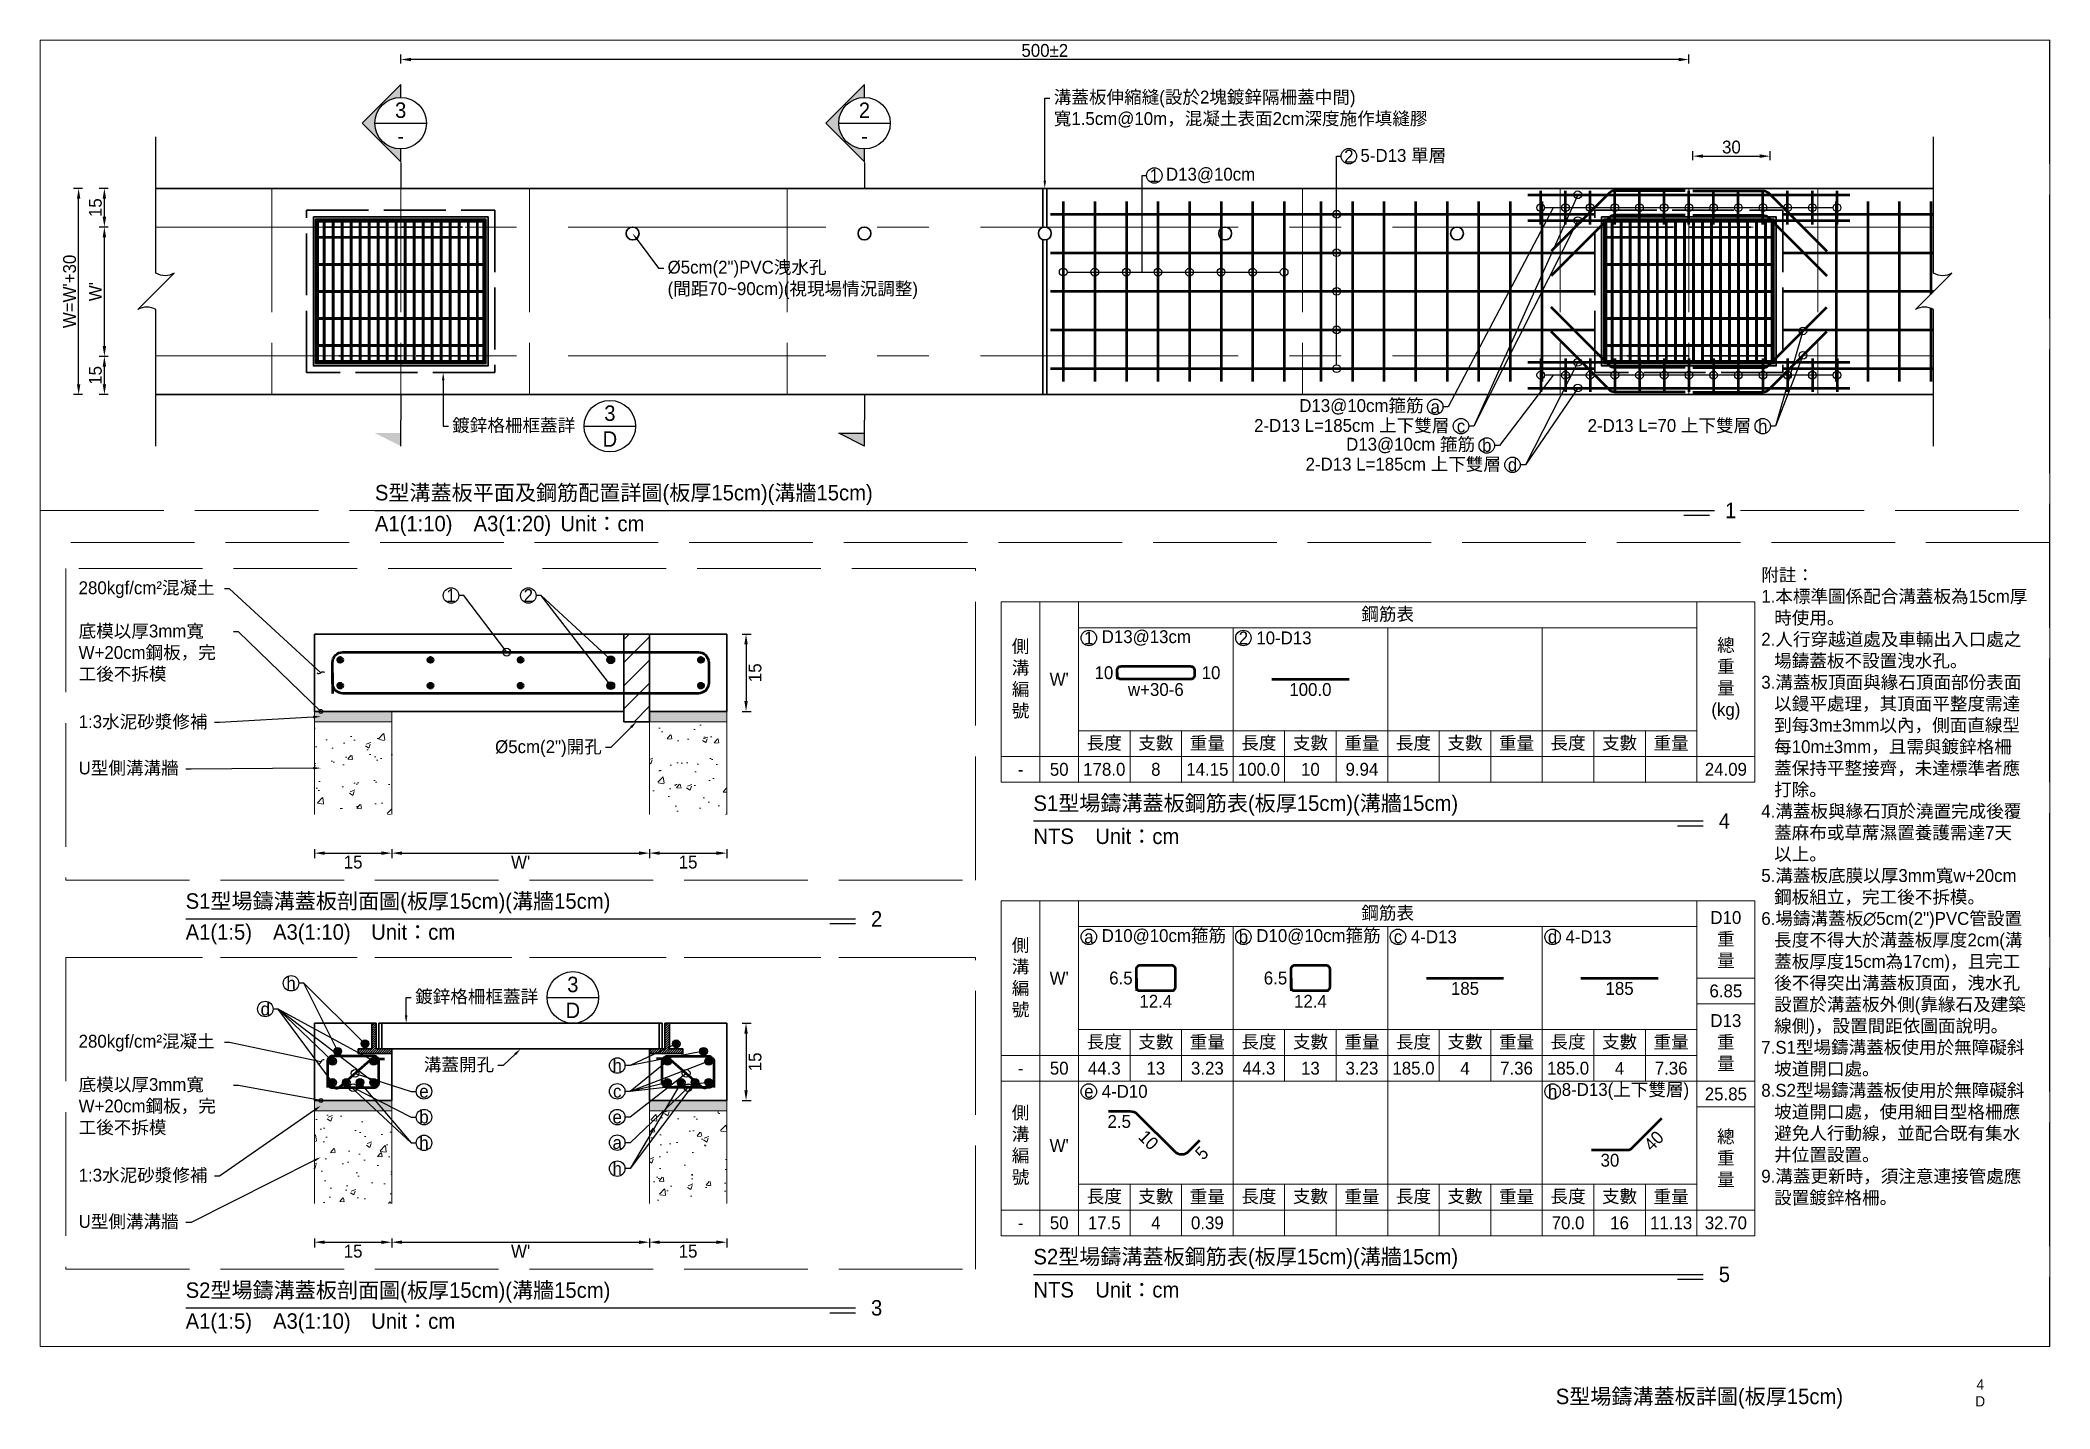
# Paper-space layout 'S型溝蓋(T15、W80)(拓寬)' of a CAD drawing. Extents: x 15 to 405, y 16 to 282.
# The model-space entities are those that its viewports show. They can reach past a viewport. Long polylines and large blocks are cut down to what shows.
import ezdxf
from ezdxf import colors
from ezdxf.entities.mleader import LeaderData, LeaderLine
from ezdxf.math import Vec2, Vec3

# ---------------------------------------------------------------- set-up
doc = ezdxf.new("R2010")
doc.units = 0
doc.header["$MEASUREMENT"] = 0
doc.linetypes.add('ACAD_ISO02W100', pattern=[15, 12, -3])
doc.linetypes.add('CENTERX2', pattern=[4, 2.5, -0.5, 0.5, -0.5])
for name, color, linetype, lineweight in [('一、1.基本-圖框', 7, 'Continuous', 20), ('二、1.繪圖-既有設施', 8, 'Continuous', 20), ('二、2.繪圖-施作項目', 181, 'Continuous', 30), ('二、5.繪圖-鋼筋', 60, 'Continuous', 50), ('二、6.繪圖-其他施作項目', 35, 'Continuous', 30)]:
    doc.layers.add(name, color=color, linetype=linetype, lineweight=lineweight)
doc.layers.add('一、4.基本-隱藏', color=9, linetype='ACAD_ISO02W100', lineweight=20, plot=False)
doc.layers.add('三、1.文字-說明文字', color=2, linetype='Continuous')
doc.layers.add('三、3.文字-註解文字', color=2, linetype='Continuous')
doc.styles.add('次圖名(詳圖)', font='MS PGothic.ttf', dxfattribs={"height": 6})
doc.styles.add('註解文字', font='MS PGothic.ttf', dxfattribs={"height": 5})
doc.styles.add('註解文字(詳圖)', font='MS PGothic.ttf', dxfattribs={"height": 6})
doc.dimstyles.new('註解文字', dxfattribs={"dimtxt": 5, "dimasz": 4, "dimexe": 2, "dimexo": 2.5, "dimgap": 1, "dimtad": 2, "dimzin": 0, "dimdsep": 46, "dimtxsty": '註解文字', "dimcen": 0.1, "dimclrd": 144, "dimclre": 144, "dimclrt": 256, "dimadec": 0, "dimazin": 0, "dimtfac": 1, "dimtofl": 0, "dimtmove": 0, "dimatfit": 3, "dimfxl": 1.5, "dimfxlon": 1, "dimtolj": 1, "dimtzin": 0, "dimlwd": -1, "dimlwe": -1, "dimarcsym": 1})
pattern_1 = [(45, (-4111.2158, -4235.1416), (-2.65165, 2.65165), []), (45, (-4110.332, -4235.1416), (-2.65165, 2.65165), []), (45, (-4109.448, -4235.1416), (-2.65165, 2.65165), []), (45, (-4108.564, -4235.1416), (-2.65165, 2.65165), [])]
pattern_2 = [(45, (-3611.2158, -4235.1416), (-2.65165, 2.65165), []), (45, (-3610.332, -4235.1416), (-2.65165, 2.65165), []), (45, (-3609.448, -4235.1416), (-2.65165, 2.65165), []), (45, (-3608.564, -4235.1416), (-2.65165, 2.65165), [])]

psp = doc.layouts.new('S型溝蓋(T15、W80)(拓寬)')

# ---------------------------------------------------------------- texts
at = {"layer": '一、1.基本-圖框', "attachment_point": 5, "style": '註解文字'}
for s, width, insert, char_height in [('S{\\fMS PGothic|b0|i0|c128|p34;型場鑄溝蓋板詳圖(板厚15cm)}', 59.65164, (337.25, 18.375), 3), ('4', 4.24831, (391.75, 21.125), 2), ('D', 7.40984, (391.75, 17.875), 2)]:
    psp.add_mtext_dynamic_manual_height_columns(s, width=width, gutter_width=15, heights=[0], dxfattribs=dict(at, insert=insert, char_height=char_height))

msp = doc.modelspace()

# ---------------------------------------------------------------- texts
at = {"layer": '一、1.基本-圖框', "char_height": 5, "attachment_point": 5, "style": '註解文字'}
for s, width, insert in [('{\\fMS PGothic|b0|i0|c128|p34;鋼筋表}', 128.86758, (-2407.759, -4569.296)), ('側溝編號', 5, (-2550.259, -4594.296)), ('總{\\fMS PGothic|b0|i0|c128|p34;重量(kg)}', 5, (-2276.509, -4594.296)), ("W'", 17.80786, (-2535.259, -4594.296)), ('{\\fMS PGothic|b0|i0|c128|p34;長度}', 17.80786, (-2517.759, -4619.296)), ('支數', 17.80786, (-2497.759, -4619.296)), ('重量', 17.80786, (-2477.759, -4619.296)), ('{\\fMS PGothic|b0|i0|c128|p34;長度}', 17.80786, (-2457.759, -4619.296)), ('支數', 17.80786, (-2437.759, -4619.296)), ('重量', 17.80786, (-2417.759, -4619.296)), ('{\\fMS PGothic|b0|i0|c128|p34;長度}', 17.80786, (-2397.759, -4619.296)), ('支數', 17.80786, (-2377.759, -4619.296)), ('重量', 17.80786, (-2357.759, -4619.296)), ('{\\fMS PGothic|b0|i0|c128|p34;長度}', 17.80786, (-2337.759, -4619.296)), ('支數', 17.80786, (-2317.759, -4619.296)), ('重量', 17.80786, (-2297.759, -4619.296)), ('{\\fMS PGothic|b0|i0|c128|p34;鋼筋表}', 128.86758, (-2407.759, -4685.296)), ('{\\fMS PGothic|b0|i0|c128|p34;D10\\P重量}', 5, (-2276.509, -4695.296)), ('側溝編號', 5, (-2550.259, -4710.296)), ("W'", 17.80786, (-2535.259, -4710.296)), ('{\\fMS PGothic|b0|i0|c128|p34;D13\\P重量}', 5, (-2276.509, -4735.296)), ('{\\fMS PGothic|b0|i0|c128|p34;長度}', 17.80786, (-2517.759, -4735.296)), ('支數', 17.80786, (-2497.759, -4735.296)), ('重量', 17.80786, (-2477.759, -4735.296)), ('{\\fMS PGothic|b0|i0|c128|p34;長度}', 17.80786, (-2457.759, -4735.296)), ('支數', 17.80786, (-2437.759, -4735.296)), ('重量', 17.80786, (-2417.759, -4735.296)), ('{\\fMS PGothic|b0|i0|c128|p34;長度}', 17.80786, (-2397.759, -4735.296)), ('支數', 17.80786, (-2377.759, -4735.296)), ('重量', 17.80786, (-2357.759, -4735.296)), ('{\\fMS PGothic|b0|i0|c128|p34;長度}', 17.80786, (-2337.759, -4735.296)), ('支數', 17.80786, (-2317.759, -4735.296)), ('重量', 17.80786, (-2297.759, -4735.296)), ('側溝編號', 5, (-2550.259, -4775.296)), ("W'", 17.80786, (-2535.259, -4775.296)), ('總重量', 5, (-2276.509, -4780.296)), ('{\\fMS PGothic|b0|i0|c128|p34;長度}', 17.80786, (-2517.759, -4795.296)), ('支數', 17.80786, (-2497.759, -4795.296)), ('重量', 17.80786, (-2477.759, -4795.296)), ('{\\fMS PGothic|b0|i0|c128|p34;長度}', 17.80786, (-2457.759, -4795.296)), ('支數', 17.80786, (-2437.759, -4795.296)), ('重量', 17.80786, (-2417.759, -4795.296)), ('{\\fMS PGothic|b0|i0|c128|p34;長度}', 17.80786, (-2397.759, -4795.296)), ('支數', 17.80786, (-2377.759, -4795.296)), ('重量', 17.80786, (-2357.759, -4795.296)), ('{\\fMS PGothic|b0|i0|c128|p34;長度}', 17.80786, (-2337.759, -4795.296)), ('支數', 17.80786, (-2317.759, -4795.296)), ('重量', 17.80786, (-2297.759, -4795.296))]:
    msp.add_mtext_dynamic_manual_height_columns(s, width=width, gutter_width=30, heights=[0], dxfattribs=dict(at, insert=insert))
at = {"layer": '三、1.文字-說明文字', "insert": (-2262.759, -4551.296), "char_height": 5, "attachment_point": 1, "style": '註解文字'}
msp.add_mtext_dynamic_manual_height_columns('{\\fMS PGothic|b0|i0|c128|p34;附註：\\P\\pi-5,l5;1.本標準圖係配合溝蓋板為15cm厚時使用。\\P2.人行穿越道處及車輛出入口處之場鑄蓋板不設置洩水孔。\\P3.溝蓋板頂面與緣石頂面部份表面以鏝平處理，其頂面平整度需達到每3m±3mm以\\fPMingLiU|b0|i0|c136|p18;內\\fMS PGothic|b0|i0|c128|p34;，側面直線型每10m±3mm，且需與鍍鋅格柵蓋保持平整接齊，未達標準者應打除。\\P4.溝蓋板與緣石頂於澆置完成後覆蓋麻布或草蓆濕置養護需達7天以上。\\P5.溝蓋板底膜以厚3mm寬w+20cm鋼板組立，完工後不拆模。\\P6.場鑄溝蓋板∅5cm(2")PVC管設置長度不得大於溝蓋板厚度2cm(溝蓋板厚度15cm為17cm)，且完工後不得突出溝蓋板頂面，洩水孔設置於溝蓋板外側(靠緣石及建築線側)，設置間距依圖面\\fPMingLiU|b0|i0|c136|p18;說\\fMS PGothic|b0|i0|c128|p34;明。\\P7.S1型場鑄溝蓋板使用於無障礙斜坡道開口處。\\P8.S2型場鑄溝蓋板使用於無障礙斜坡道開口處，使用細目型格柵應避免人行動線，並配合既有集水井位置設置。\\P9.溝蓋更新時，須注意連接管處應設置鍍鋅格柵。}', width=103.18814, gutter_width=30, heights=[0], dxfattribs=at)
at = {"layer": '三、3.文字-註解文字'}
for s, width, gutter_width, insert, char_height, attachment_point, style in [('3', 6.60394, 25, (-2790.855, -4373.489), 6, 5, '註解文字(詳圖)'), ('2', 6.60394, 25, (-2610.855, -4373.489), 6, 5, '註解文字(詳圖)'), ('-', 6.60394, 25, (-2790.855, -4383.489), 6, 5, '註解文字(詳圖)'), ('-', 6.60394, 25, (-2610.855, -4383.489), 6, 5, '註解文字(詳圖)'), ('2', 8.38231, 30, (-2422.83, -4391.296), 5, 5, '註解文字'), ('5-D13 單層', 42.88103, 30, (-2418.33, -4391.296), 5, 4, '註解文字'), ('1', 8.38231, 30, (-2498.33, -4398.796), 5, 5, '註解文字'), ('D13@10cm', 15.95159, 30, (-2493.83, -4398.796), 5, 4, '註解文字'), ('{\\fMS PGothic|b0|i0|c128|p34;D13@10cm}箍筋', 47.84009, 30, (-2393.808, -4488.602), 5, 6, '註解文字'), ('3', 6.60394, 25, (-2709.658, -4491.102), 6, 5, '註解文字(詳圖)'), ('{\\fMS PGothic|b0|i0|c128|p34;2-D13 L=1}8{\\fMS PGothic|b0|i0|c128|p34;5cm }上下雙{\\fMS PGothic|b0|i0|c128|p34;層}', 82.71347, 30, (-2383.808, -4496.102), 5, 6, '註解文字'), ('a', 8.38231, 30, (-2389.308, -4488.602), 5, 5, '註解文字'), ('{\\fMS PGothic|b0|i0|c128|p34;2-D13 L=70 }上下雙{\\fMS PGothic|b0|i0|c128|p34;層}', 78.12323, 30, (-2266.691, -4496.102), 5, 6, '註解文字'), ('D', 6.60394, 25, (-2709.658, -4501.102), 6, 5, '註解文字(詳圖)'), ('{\\fMS PGothic|b0|i0|c128|p34;D13@10cm }箍筋', 78.12323, 30, (-2373.808, -4503.602), 5, 6, '註解文字'), ('c', 8.38231, 30, (-2379.308, -4496.102), 5, 5, '註解文字'), ('h', 8.38231, 30, (-2262.191, -4496.102), 5, 5, '註解文字'), ('{\\fMS PGothic|b0|i0|c128|p34;2-D13 L=1}8{\\fMS PGothic|b0|i0|c128|p34;5cm }上下雙{\\fMS PGothic|b0|i0|c128|p34;層}', 81.61171, 30, (-2363.808, -4511.102), 5, 6, '註解文字'), ('b', 8.38231, 30, (-2369.308, -4503.602), 5, 5, '註解文字'), ('d', 8.38231, 30, (-2359.308, -4511.102), 5, 5, '註解文字'), ('S{\\fMS PGothic|b0|i0|c128|p34;型溝蓋板平面及鋼筋配置詳圖(板厚15cm)}(溝牆15cm)', 215.37549, 15, (-2800.855, -4522.796), 6, 4, '次圖名(詳圖)'), ('A1(1:10)\u3000A3(1:20){\\fMS PGothic|b0|i0|c128|p34;^IUnit：cm}', 136.03259, 15, (-2800.855, -4534.796), 6, 4, '次圖名(詳圖)'), ('1', 3, 15, (-2276.855, -4528.796), 6, 4, '次圖名(詳圖)'), ('1', 8.38231, 30, (-2771.307, -4561.796), 5, 5, '註解文字'), ('2', 8.38231, 30, (-2741.307, -4561.796), 5, 5, '註解文字'), ('1', 8.38231, 30, (-2523.759, -4578.296), 5, 5, '註解文字'), ('{\\fMS PGothic|b0|i0|c128|p34;D13@1}3{\\fMS PGothic|b0|i0|c128|p34;cm}', 6.06582, 30, (-2518.759, -4578.296), 5, 4, '註解文字'), ('2', 8.38231, 30, (-2463.759, -4578.296), 5, 5, '註解文字'), ('10{\\fMS PGothic|b0|i0|c128|p34;-D13}', 6.06582, 30, (-2458.759, -4578.296), 5, 4, '註解文字'), ('{\\fMS PGothic|b0|i0|c128|p34;10}', 8.83098, 25, (-2514.259, -4591.796), 5, 6, '註解文字'), ('\\pi1.29049;{\\fMS PGothic|b0|i0|c128|p34;10}', 8.83098, 25, (-2481.259, -4591.796), 5, 4, '註解文字'), ('{\\fMS PGothic|b0|i0|c128|p34;w+30-6}', 5.41119, 25, (-2497.759, -4595.796), 5, 2, '註解文字'), ('{\\fMS PGothic|b0|i0|c128|p34;100.0}', 5.41119, 25, (-2437.759, -4595.796), 5, 2, '註解文字'), ('-', 9.06048, 30, (-2550.259, -4629.296), 5, 5, '註解文字'), ('50', 9.06048, 30, (-2535.259, -4629.296), 5, 5, '註解文字'), ('178.0', 9.06048, 30, (-2517.759, -4629.296), 5, 5, '註解文字'), ('8', 9.06048, 30, (-2497.759, -4629.296), 5, 5, '註解文字'), ('14.15', 9.06048, 30, (-2477.759, -4629.296), 5, 5, '註解文字'), ('100.0', 9.06048, 30, (-2457.759, -4629.296), 5, 5, '註解文字'), ('10', 9.06048, 30, (-2437.759, -4629.296), 5, 5, '註解文字'), ('9.94', 9.06048, 30, (-2417.759, -4629.296), 5, 5, '註解文字'), ('24.09', 9.06048, 30, (-2276.509, -4629.296), 5, 5, '註解文字'), ('S1{\\fMS PGothic|b0|i0|c128|p34;型場鑄溝蓋板鋼筋表(板厚15cm)}', 215.37549, 15, (-2545.259, -4643.296), 6, 4, '次圖名(詳圖)'), ('S{\\fMS PGothic|b0|i0|c128|p34;1型場鑄溝蓋板鋼筋表(板厚15cm)}(溝牆15cm)', 215.37549, 15, (-2545.259, -4643.296), 6, 4, '次圖名(詳圖)'), ('4', 3, 15, (-2279.259, -4649.296), 6, 4, '次圖名(詳圖)'), ('NTS{\\fMS PGothic|b0|i0|c128|p34;^IUnit：cm}', 136.03259, 15, (-2545.259, -4655.296), 6, 4, '次圖名(詳圖)'), ('S{\\fMS PGothic|b0|i0|c128|p34;1型場鑄溝蓋板剖面圖(板厚15cm)}', 215.37549, 15, (-2874.307, -4681.296), 6, 4, '次圖名(詳圖)'), ('S{\\fMS PGothic|b0|i0|c128|p34;1型場鑄溝蓋板剖面圖(板厚15cm)}(溝牆15cm)', 215.37549, 15, (-2874.307, -4681.296), 6, 4, '次圖名(詳圖)'), ('2', 3, 15, (-2608.307, -4687.296), 6, 4, '次圖名(詳圖)'), ('{\\fMS PGothic|b0|i0|c128|p34;A1(1:}5{\\fMS PGothic|b0|i0|c128|p34;)\u3000A3(1:}1{\\fMS PGothic|b0|i0|c128|p34;0)^IUnit：cm}', 136.03259, 15, (-2874.307, -4693.296), 6, 4, '次圖名(詳圖)'), ('a', 8.38231, 30, (-2523.759, -4694.296), 5, 5, '註解文字'), ('{\\fMS PGothic|b0|i0|c128|p34;D10@10cm}箍筋', 47.56963, 30, (-2518.759, -4694.296), 5, 4, '註解文字'), ('b', 8.38231, 30, (-2463.759, -4694.296), 5, 5, '註解文字'), ('{\\fMS PGothic|b0|i0|c128|p34;D10@10cm}箍筋', 48.34498, 30, (-2458.759, -4694.296), 5, 4, '註解文字'), ('c', 8.38231, 30, (-2403.759, -4694.296), 5, 5, '註解文字'), ('4{\\fMS PGothic|b0|i0|c128|p34;-D13}', 6.06582, 30, (-2398.759, -4694.296), 5, 4, '註解文字'), ('d', 8.38231, 30, (-2343.759, -4694.296), 5, 5, '註解文字'), ('4{\\fMS PGothic|b0|i0|c128|p34;-D13}', 6.06582, 30, (-2338.759, -4694.296), 5, 4, '註解文字'), ('h', 8.38231, 30, (-2833.407, -4712.296), 5, 5, '註解文字'), ('3', 6.60394, 25, (-2724.039, -4712.796), 6, 5, '註解文字(詳圖)'), ('{\\fMS PGothic|b0|i0|c128|p34;6.5}', 8.83098, 25, (-2506.759, -4710.296), 5, 6, '註解文字'), ('{\\fMS PGothic|b0|i0|c128|p34;6.5}', 8.83098, 25, (-2446.759, -4710.296), 5, 6, '註解文字'), ('{\\fMS PGothic|b0|i0|c128|p34;12.4}', 5.41119, 25, (-2497.759, -4716.796), 5, 2, '註解文字'), ('{\\fMS PGothic|b0|i0|c128|p34;12.4}', 5.41119, 25, (-2437.759, -4716.796), 5, 2, '註解文字'), ('{\\fMS PGothic|b0|i0|c128|p34;185}', 5.41119, 25, (-2377.759, -4711.796), 5, 2, '註解文字'), ('{\\fMS PGothic|b0|i0|c128|p34;185}', 5.41119, 25, (-2317.759, -4711.796), 5, 2, '註解文字'), ('6.85', 9.06048, 30, (-2276.509, -4715.296), 5, 5, '註解文字'), ('d', 8.38231, 30, (-2843.407, -4722.296), 5, 5, '註解文字'), ('D', 6.60394, 25, (-2724.039, -4722.796), 6, 5, '註解文字(詳圖)'), ('h', 8.38231, 30, (-2706.807, -4744.24), 5, 5, '註解文字'), ('-', 9.06048, 30, (-2550.259, -4745.296), 5, 5, '註解文字'), ('50', 9.06048, 30, (-2535.259, -4745.296), 5, 5, '註解文字'), ('44.3', 9.06048, 30, (-2517.759, -4745.296), 5, 5, '註解文字'), ('13', 9.06048, 30, (-2497.759, -4745.296), 5, 5, '註解文字'), ('3.23', 9.06048, 30, (-2477.759, -4745.296), 5, 5, '註解文字'), ('44.3', 9.06048, 30, (-2457.759, -4745.296), 5, 5, '註解文字'), ('13', 9.06048, 30, (-2437.759, -4745.296), 5, 5, '註解文字'), ('3.23', 9.06048, 30, (-2417.759, -4745.296), 5, 5, '註解文字'), ('185.0', 9.06048, 30, (-2397.759, -4745.296), 5, 5, '註解文字'), ('4', 9.06048, 30, (-2377.759, -4745.296), 5, 5, '註解文字'), ('7.36', 9.06048, 30, (-2357.759, -4745.296), 5, 5, '註解文字'), ('185.0', 9.06048, 30, (-2337.759, -4745.296), 5, 5, '註解文字'), ('4', 9.06048, 30, (-2317.759, -4745.296), 5, 5, '註解文字'), ('7.36', 9.06048, 30, (-2297.759, -4745.296), 5, 5, '註解文字'), ('e', 8.38231, 30, (-2781.807, -4754.24), 5, 5, '註解文字'), ('c', 8.38231, 30, (-2706.807, -4754.24), 5, 5, '註解文字'), ('e', 8.38231, 30, (-2523.759, -4754.296), 5, 5, '註解文字'), ('4-D10', 6.06582, 30, (-2518.759, -4754.296), 5, 4, '註解文字'), ('h', 8.38231, 30, (-2343.759, -4754.296), 5, 5, '註解文字'), ('{\\fMS PGothic|b0|i0|c128|p34;8-D13(}上下雙{\\fMS PGothic|b0|i0|c128|p34;層)}', 52.84713, 30, (-2340.211, -4754.296), 5, 4, '註解文字'), ('25.85', 9.06048, 30, (-2276.509, -4755.296), 5, 5, '註解文字'), ('b', 8.38231, 30, (-2781.807, -4764.24), 5, 5, '註解文字'), ('e', 8.38231, 30, (-2706.807, -4764.24), 5, 5, '註解文字'), ('{\\fMS PGothic|b0|i0|c128|p34;2.5}', 5.41119, 25, (-2511.959, -4763.424), 5, 2, '註解文字'), ('h', 8.38231, 30, (-2781.807, -4774.24), 5, 5, '註解文字'), ('a', 8.38231, 30, (-2706.806, -4774.151), 5, 5, '註解文字'), ('{\\fMS PGothic|b0|i0|c128|p34;30}', 5.41119, 25, (-2321.494, -4778.477), 5, 2, '註解文字'), ('h', 8.38231, 30, (-2706.807, -4784.24), 5, 5, '註解文字'), ('50', 9.06048, 30, (-2535.259, -4805.296), 5, 5, '註解文字'), ('17.5', 9.06048, 30, (-2517.759, -4805.296), 5, 5, '註解文字'), ('4', 9.06048, 30, (-2497.759, -4805.296), 5, 5, '註解文字'), ('0.39', 9.06048, 30, (-2477.759, -4805.296), 5, 5, '註解文字'), ('70.0', 9.06048, 30, (-2337.759, -4805.296), 5, 5, '註解文字'), ('16', 9.06048, 30, (-2317.759, -4805.296), 5, 5, '註解文字'), ('11.13', 9.06048, 30, (-2297.759, -4805.296), 5, 5, '註解文字'), ('32.70', 9.06048, 30, (-2276.509, -4805.296), 5, 5, '註解文字'), ('-', 9.06048, 30, (-2550.259, -4805.296), 5, 5, '註解文字'), ('S{\\fMS PGothic|b0|i0|c128|p34;2型場鑄溝蓋板鋼筋表(板厚15cm)}', 215.37549, 15, (-2545.259, -4819.296), 6, 4, '次圖名(詳圖)'), ('S{\\fMS PGothic|b0|i0|c128|p34;2型場鑄溝蓋板鋼筋表(板厚15cm)}(溝牆15cm)', 215.37549, 15, (-2545.259, -4819.296), 6, 4, '次圖名(詳圖)'), ('S{\\fMS PGothic|b0|i0|c128|p34;2型場鑄溝蓋板剖面圖(板厚15cm)}', 215.37549, 15, (-2874.307, -4832.296), 6, 4, '次圖名(詳圖)'), ('S{\\fMS PGothic|b0|i0|c128|p34;2型場鑄溝蓋板剖面圖(板厚15cm)}(溝牆15cm)', 215.37549, 15, (-2874.307, -4832.296), 6, 4, '次圖名(詳圖)'), ('NTS{\\fMS PGothic|b0|i0|c128|p34;^IUnit：cm}', 136.03259, 15, (-2545.259, -4831.296), 6, 4, '次圖名(詳圖)'), ('5', 3, 15, (-2279.259, -4825.296), 6, 4, '次圖名(詳圖)'), ('3', 3, 15, (-2608.307, -4838.296), 6, 4, '次圖名(詳圖)'), ('{\\fMS PGothic|b0|i0|c128|p34;A1(1:}5{\\fMS PGothic|b0|i0|c128|p34;)\u3000A3(1:}1{\\fMS PGothic|b0|i0|c128|p34;0)^IUnit：cm}', 136.03259, 15, (-2874.307, -4844.296), 6, 4, '次圖名(詳圖)')]:
    msp.add_mtext_dynamic_manual_height_columns(s, width=width, gutter_width=gutter_width, heights=[0], dxfattribs=dict(at, insert=insert, char_height=char_height, attachment_point=attachment_point, style=style))
at = {"layer": '三、3.文字-註解文字', "char_height": 5, "attachment_point": 2, "style": '註解文字'}
for s, insert, rotation in [('{\\fMS PGothic|b0|i0|c128|p34;10}', (-2498.82, -4771.356), 314.931884), ('{\\fMS PGothic|b0|i0|c128|p34;40}', (-2306.258, -4771.673), 45.186816), ('{\\fMS PGothic|b0|i0|c128|p34;5}', (-2481.72, -4776.435), 45.416489)]:
    msp.add_mtext_dynamic_manual_height_columns(s, width=5.41119, gutter_width=25, heights=[0], dxfattribs=dict(at, insert=insert, rotation=rotation))

# ---------------------------------------------------------------- blocks, each defined once
blk = doc.blocks.new('*D118')
at = {"layer": 'Defpoints', "color": 0, "transparency": 16777216}
for p in [(-2824.31, -4646.8), (-2794.31, -4646.8), (-2794.31, -4661.8)]:
    blk.add_point(p, dxfattribs=at)
at = {"layer": '三、3.文字-註解文字', "color": 144, "transparency": 16777216}
for p, q in [((-2824.31, -4660.3), (-2824.31, -4663.8)), ((-2820.31, -4661.8), (-2798.31, -4661.8)), ((-2794.31, -4660.3), (-2794.31, -4663.8))]:
    blk.add_line(p, q, dxfattribs=at)
for points in [[(-2820.31, -4661.13), (-2820.31, -4662.46), (-2824.31, -4661.8)], [(-2798.31, -4661.13), (-2798.31, -4662.46), (-2794.31, -4661.8)]]:
    blk.add_solid(points, dxfattribs=at)
at = {"layer": '三、3.文字-註解文字', "transparency": 16777216, "insert": (-2809.31, -4665.3), "char_height": 5, "attachment_point": 5, "style": '註解文字'}
blk.add_mtext('\\A1;15', dxfattribs=at)
blk = doc.blocks.new('*D110')
at = {"layer": 'Defpoints', "color": 0, "transparency": 16777216}
for p in [(-2794.31, -4646.8), (-2694.31, -4646.8), (-2694.31, -4661.8)]:
    blk.add_point(p, dxfattribs=at)
at = {"layer": '三、3.文字-註解文字', "color": 144, "transparency": 16777216}
for p, q in [((-2794.31, -4660.3), (-2794.31, -4663.8)), ((-2790.31, -4661.8), (-2698.31, -4661.8)), ((-2694.31, -4660.3), (-2694.31, -4663.8))]:
    blk.add_line(p, q, dxfattribs=at)
for points in [[(-2790.31, -4661.13), (-2790.31, -4662.46), (-2794.31, -4661.8)], [(-2698.31, -4661.13), (-2698.31, -4662.46), (-2694.31, -4661.8)]]:
    blk.add_solid(points, dxfattribs=at)
at = {"layer": '三、3.文字-註解文字', "transparency": 16777216, "insert": (-2744.31, -4665.3), "char_height": 5, "attachment_point": 5, "style": '註解文字'}
blk.add_mtext("\\A1;W'", dxfattribs=at)
blk = doc.blocks.new('*D111')
at = {"layer": 'Defpoints', "color": 0, "transparency": 16777216}
for p in [(-2694.31, -4646.8), (-2664.31, -4646.8), (-2664.31, -4661.8)]:
    blk.add_point(p, dxfattribs=at)
at = {"layer": '三、3.文字-註解文字', "color": 144, "transparency": 16777216}
for p, q in [((-2694.31, -4660.3), (-2694.31, -4663.8)), ((-2690.31, -4661.8), (-2668.31, -4661.8)), ((-2664.31, -4660.3), (-2664.31, -4663.8))]:
    blk.add_line(p, q, dxfattribs=at)
for points in [[(-2690.31, -4661.13), (-2690.31, -4662.46), (-2694.31, -4661.8)], [(-2668.31, -4661.13), (-2668.31, -4662.46), (-2664.31, -4661.8)]]:
    blk.add_solid(points, dxfattribs=at)
at = {"layer": '三、3.文字-註解文字', "transparency": 16777216, "insert": (-2679.31, -4665.3), "char_height": 5, "attachment_point": 5, "style": '註解文字'}
blk.add_mtext('\\A1;15', dxfattribs=at)
blk = doc.blocks.new('*D112')
at = {"layer": 'Defpoints', "color": 0, "transparency": 16777216}
for p in [(-2664.31, -4576.8), (-2664.31, -4606.8), (-2656.81, -4606.8)]:
    blk.add_point(p, dxfattribs=at)
at = {"layer": '三、3.文字-註解文字', "color": 144, "transparency": 16777216}
for p, q in [((-2658.31, -4576.8), (-2654.81, -4576.8)), ((-2656.81, -4580.8), (-2656.81, -4602.8)), ((-2658.31, -4606.8), (-2654.81, -4606.8))]:
    blk.add_line(p, q, dxfattribs=at)
for points in [[(-2657.47, -4580.8), (-2656.14, -4580.8), (-2656.81, -4576.8)], [(-2657.47, -4602.8), (-2656.14, -4602.8), (-2656.81, -4606.8)]]:
    blk.add_solid(points, dxfattribs=at)
at = {"layer": '三、3.文字-註解文字', "transparency": 16777216, "insert": (-2653.31, -4591.8), "char_height": 5, "attachment_point": 5, "rotation": 90, "style": '註解文字'}
blk.add_mtext('\\A1;15', dxfattribs=at)
blk = doc.blocks.new('*D113')
at = {"layer": 'Defpoints', "color": 0, "transparency": 16777216}
for p in [(-2824.31, -4797.8), (-2794.31, -4797.8), (-2794.31, -4812.8)]:
    blk.add_point(p, dxfattribs=at)
at = {"layer": '三、3.文字-註解文字', "color": 144, "transparency": 16777216}
for p, q in [((-2824.31, -4811.3), (-2824.31, -4814.8)), ((-2794.31, -4811.3), (-2794.31, -4814.8)), ((-2820.31, -4812.8), (-2798.31, -4812.8))]:
    blk.add_line(p, q, dxfattribs=at)
for points in [[(-2820.31, -4812.13), (-2820.31, -4813.46), (-2824.31, -4812.8)], [(-2798.31, -4812.13), (-2798.31, -4813.46), (-2794.31, -4812.8)]]:
    blk.add_solid(points, dxfattribs=at)
at = {"layer": '三、3.文字-註解文字', "transparency": 16777216, "insert": (-2809.31, -4816.3), "char_height": 5, "attachment_point": 5, "style": '註解文字'}
blk.add_mtext('\\A1;15', dxfattribs=at)
blk = doc.blocks.new('*D114')
at = {"layer": 'Defpoints', "color": 0, "transparency": 16777216}
for p in [(-2794.31, -4797.8), (-2694.31, -4797.8), (-2694.31, -4812.8)]:
    blk.add_point(p, dxfattribs=at)
at = {"layer": '三、3.文字-註解文字', "color": 144, "transparency": 16777216}
for p, q in [((-2794.31, -4811.3), (-2794.31, -4814.8)), ((-2694.31, -4811.3), (-2694.31, -4814.8)), ((-2790.31, -4812.8), (-2698.31, -4812.8))]:
    blk.add_line(p, q, dxfattribs=at)
for points in [[(-2790.31, -4812.13), (-2790.31, -4813.46), (-2794.31, -4812.8)], [(-2698.31, -4812.13), (-2698.31, -4813.46), (-2694.31, -4812.8)]]:
    blk.add_solid(points, dxfattribs=at)
at = {"layer": '三、3.文字-註解文字', "transparency": 16777216, "insert": (-2744.31, -4816.3), "char_height": 5, "attachment_point": 5, "style": '註解文字'}
blk.add_mtext("\\A1;W'", dxfattribs=at)
blk = doc.blocks.new('*D115')
at = {"layer": 'Defpoints', "color": 0, "transparency": 16777216}
for p in [(-2694.31, -4797.8), (-2664.31, -4797.8), (-2664.31, -4812.8)]:
    blk.add_point(p, dxfattribs=at)
at = {"layer": '三、3.文字-註解文字', "color": 144, "transparency": 16777216}
for p, q in [((-2694.31, -4811.3), (-2694.31, -4814.8)), ((-2664.31, -4811.3), (-2664.31, -4814.8)), ((-2690.31, -4812.8), (-2668.31, -4812.8))]:
    blk.add_line(p, q, dxfattribs=at)
for points in [[(-2690.31, -4812.13), (-2690.31, -4813.46), (-2694.31, -4812.8)], [(-2668.31, -4812.13), (-2668.31, -4813.46), (-2664.31, -4812.8)]]:
    blk.add_solid(points, dxfattribs=at)
at = {"layer": '三、3.文字-註解文字', "transparency": 16777216, "insert": (-2679.31, -4816.3), "char_height": 5, "attachment_point": 5, "style": '註解文字'}
blk.add_mtext('\\A1;15', dxfattribs=at)
blk = doc.blocks.new('*D116')
at = {"layer": 'Defpoints', "color": 0, "transparency": 16777216}
for p in [(-2664.31, -4727.8), (-2664.31, -4757.8), (-2656.81, -4757.8)]:
    blk.add_point(p, dxfattribs=at)
at = {"layer": '三、3.文字-註解文字', "color": 144, "transparency": 16777216}
for p, q in [((-2658.31, -4727.8), (-2654.81, -4727.8)), ((-2656.81, -4731.8), (-2656.81, -4753.8)), ((-2658.31, -4757.8), (-2654.81, -4757.8))]:
    blk.add_line(p, q, dxfattribs=at)
for points in [[(-2657.47, -4731.8), (-2656.14, -4731.8), (-2656.81, -4727.8)], [(-2657.47, -4753.8), (-2656.14, -4753.8), (-2656.81, -4757.8)]]:
    blk.add_solid(points, dxfattribs=at)
at = {"layer": '三、3.文字-註解文字', "transparency": 16777216, "insert": (-2653.31, -4742.8), "char_height": 5, "attachment_point": 5, "rotation": 90, "style": '註解文字'}
blk.add_mtext('\\A1;15', dxfattribs=at)
blk = doc.blocks.new('_Small')
at = {"color": 0, "linetype": 'ByBlock', "lineweight": -2}
blk.add_circle((0, 0), 0.25, dxfattribs=at)
blk = doc.blocks.new('_Integral')
at = {"color": 0, "linetype": 'ByBlock', "lineweight": -2}
for centre, start, end in [((0.44, -0.09), 102, 168), ((-0.44, 0.09), 282, 348)]:
    blk.add_arc(centre, 0.454, start, end, dxfattribs=at)
blk = doc.blocks.new('*D164')
at = {"layer": 'Defpoints', "color": 0, "transparency": 16777216}
for p in [(-2905.85, -4403.8), (-2885.85, -4403.8), (-2885.85, -4418.8)]:
    blk.add_point(p, dxfattribs=at)
at = {"layer": '三、3.文字-註解文字', "color": 144, "transparency": 16777216}
for p, q in [((-2904.35, -4403.8), (-2907.85, -4403.8)), ((-2905.85, -4414.8), (-2905.85, -4407.8)), ((-2904.35, -4418.8), (-2907.85, -4418.8))]:
    blk.add_line(p, q, dxfattribs=at)
for points in [[(-2906.52, -4407.8), (-2905.19, -4407.8), (-2905.85, -4403.8)], [(-2906.52, -4414.8), (-2905.19, -4414.8), (-2905.85, -4418.8)]]:
    blk.add_solid(points, dxfattribs=at)
at = {"layer": '三、3.文字-註解文字', "transparency": 16777216, "insert": (-2909.35, -4411.3), "char_height": 5, "attachment_point": 5, "rotation": 90, "style": '註解文字'}
blk.add_mtext('\\A1;15', dxfattribs=at)
blk = doc.blocks.new('*D165')
at = {"layer": 'Defpoints', "color": 0, "transparency": 16777216}
for p in [(-2905.85, -4418.8), (-2885.85, -4418.8), (-2885.85, -4468.99)]:
    blk.add_point(p, dxfattribs=at)
at = {"layer": '三、3.文字-註解文字', "color": 144, "transparency": 16777216}
for p, q in [((-2904.35, -4418.8), (-2907.85, -4418.8)), ((-2905.85, -4464.99), (-2905.85, -4422.8)), ((-2904.35, -4468.99), (-2907.85, -4468.99))]:
    blk.add_line(p, q, dxfattribs=at)
for points in [[(-2906.52, -4422.8), (-2905.19, -4422.8), (-2905.85, -4418.8)], [(-2906.52, -4464.99), (-2905.19, -4464.99), (-2905.85, -4468.99)]]:
    blk.add_solid(points, dxfattribs=at)
at = {"layer": '三、3.文字-註解文字', "transparency": 16777216, "insert": (-2909.35, -4443.89), "char_height": 5, "attachment_point": 5, "rotation": 90, "style": '註解文字'}
blk.add_mtext("\\A1;W'", dxfattribs=at)
blk = doc.blocks.new('*D166')
at = {"layer": 'Defpoints', "color": 0, "transparency": 16777216}
for p in [(-2905.85, -4468.99), (-2885.85, -4468.99), (-2885.85, -4483.8)]:
    blk.add_point(p, dxfattribs=at)
at = {"layer": '三、3.文字-註解文字', "color": 144, "transparency": 16777216}
for p, q in [((-2904.35, -4468.99), (-2907.85, -4468.99)), ((-2905.85, -4479.8), (-2905.85, -4472.99)), ((-2904.35, -4483.8), (-2907.85, -4483.8))]:
    blk.add_line(p, q, dxfattribs=at)
for points in [[(-2906.52, -4472.99), (-2905.19, -4472.99), (-2905.85, -4468.99)], [(-2906.52, -4479.8), (-2905.19, -4479.8), (-2905.85, -4483.8)]]:
    blk.add_solid(points, dxfattribs=at)
at = {"layer": '三、3.文字-註解文字', "transparency": 16777216, "insert": (-2909.35, -4476.39), "char_height": 5, "attachment_point": 5, "rotation": 90, "style": '註解文字'}
blk.add_mtext('\\A1;15', dxfattribs=at)
blk = doc.blocks.new('*D167')
at = {"layer": 'Defpoints', "color": 0, "transparency": 16777216}
for p in [(-2915.85, -4403.8), (-2885.85, -4403.8), (-2885.85, -4483.8)]:
    blk.add_point(p, dxfattribs=at)
at = {"layer": '三、3.文字-註解文字', "color": 144, "transparency": 16777216}
for p, q in [((-2914.35, -4403.8), (-2917.85, -4403.8)), ((-2915.85, -4479.8), (-2915.85, -4407.8)), ((-2914.35, -4483.8), (-2917.85, -4483.8))]:
    blk.add_line(p, q, dxfattribs=at)
for points in [[(-2916.52, -4407.8), (-2915.19, -4407.8), (-2915.85, -4403.8)], [(-2916.52, -4479.8), (-2915.19, -4479.8), (-2915.85, -4483.8)]]:
    blk.add_solid(points, dxfattribs=at)
at = {"layer": '三、3.文字-註解文字', "transparency": 16777216, "insert": (-2919.35, -4443.8), "char_height": 5, "attachment_point": 5, "rotation": 90, "style": '註解文字'}
blk.add_mtext("\\A1;{\\fMS PGothic|b0|i0|c128|p34;W=}W'{\\fMS PGothic|b0|i0|c128|p34;+30}", dxfattribs=at)
blk = doc.blocks.new('_None')
blk = doc.blocks.new('*D168')
at = {"layer": 'Defpoints', "color": 0, "transparency": 16777216}
for p in [(-2790.85, -4353.8), (-2790.85, -4408.8), (-2290.85, -4408.8)]:
    blk.add_point(p, dxfattribs=at)
at = {"layer": '三、3.文字-註解文字', "color": 144, "transparency": 16777216}
for p, q in [((-2790.85, -4355.3), (-2790.85, -4351.8)), ((-2290.85, -4355.3), (-2290.85, -4351.8)), ((-2294.85, -4353.8), (-2786.85, -4353.8))]:
    blk.add_line(p, q, dxfattribs=at)
for points in [[(-2786.85, -4353.13), (-2786.85, -4354.46), (-2790.85, -4353.8)], [(-2294.85, -4353.13), (-2294.85, -4354.46), (-2290.85, -4353.8)]]:
    blk.add_solid(points, dxfattribs=at)
at = {"layer": '三、3.文字-註解文字', "transparency": 16777216, "insert": (-2540.85, -4350.3), "char_height": 5, "attachment_point": 5, "style": '註解文字'}
blk.add_mtext('\\A1;500±2', dxfattribs=at)
blk = doc.blocks.new('*D169')
at = {"layer": 'Defpoints', "color": 0, "linetype": 'Continuous', "transparency": 16777216}
for p in [(-2259.35, -4391.3), (-2289.35, -4404.72), (-2259.35, -4404.72)]:
    blk.add_point(p, dxfattribs=at)
at = {"layer": '三、3.文字-註解文字', "color": 144, "transparency": 16777216}
for p, q in [((-2289.35, -4392.8), (-2289.35, -4389.3)), ((-2285.35, -4391.3), (-2263.35, -4391.3)), ((-2259.35, -4392.8), (-2259.35, -4389.3))]:
    blk.add_line(p, q, dxfattribs=at)
at = {"layer": '三、3.文字-註解文字', "color": 144, "linetype": 'Continuous', "transparency": 16777216}
for points in [[(-2285.35, -4390.63), (-2285.35, -4391.96), (-2289.35, -4391.3)], [(-2263.35, -4390.63), (-2263.35, -4391.96), (-2259.35, -4391.3)]]:
    blk.add_solid(points, dxfattribs=at)
at = {"layer": '三、3.文字-註解文字', "linetype": 'Continuous', "transparency": 16777216, "insert": (-2274.35, -4387.8), "char_height": 5, "attachment_point": 5, "style": '註解文字'}
blk.add_mtext('\\A1;30', dxfattribs=at)

# ---------------------------------------------------------------- dimensions: what is measured, and where the dimension line sits
at = {"layer": '三、3.文字-註解文字'}
for base, p1, p2, text, picture, middle in [((-2790.855, -4353.796), (-2290.855, -4408.796), (-2790.855, -4408.796), '500±2', '*D168', (-2540.855, -4350.296)), ((-2794.307, -4661.796), (-2824.307, -4646.796), (-2794.307, -4646.796), '15', '*D118', (-2809.307, -4665.296)), ((-2694.307, -4661.796), (-2794.307, -4646.796), (-2694.307, -4646.796), "W'", '*D110', (-2744.307, -4665.296)), ((-2664.307, -4661.796), (-2694.307, -4646.796), (-2664.307, -4646.796), '15', '*D111', (-2679.307, -4665.296)), ((-2794.307, -4812.796), (-2824.307, -4797.796), (-2794.307, -4797.796), '15', '*D113', (-2809.307, -4816.296)), ((-2694.307, -4812.796), (-2794.307, -4797.796), (-2694.307, -4797.796), "W'", '*D114', (-2744.307, -4816.296)), ((-2664.307, -4812.796), (-2694.307, -4797.796), (-2664.307, -4797.796), '15', '*D115', (-2679.307, -4816.296))]:
    dim = msp.add_linear_dim(base=base, p1=p1, p2=p2, text=text, dimstyle='註解文字', dxfattribs=at)
    dim.commit()
    dim.dimension.update_dxf_attribs({"geometry": picture, "text_midpoint": middle})
at = {"layer": '三、3.文字-註解文字', "linetype": 'Continuous'}
dim = msp.add_linear_dim(base=(-2259.355, -4391.296), p1=(-2289.355, -4404.716), p2=(-2259.355, -4404.716), text='30', dimstyle='註解文字', dxfattribs=at)
dim.commit()
dim.dimension.update_dxf_attribs({"geometry": '*D169', "text_midpoint": (-2274.355, -4387.796)})
at = {"layer": '三、3.文字-註解文字'}
for base, p1, p2, text, picture, middle in [((-2915.855, -4403.796), (-2885.855, -4483.796), (-2885.855, -4403.796), "{\\fMS PGothic|b0|i0|c128|p34;W=}W'{\\fMS PGothic|b0|i0|c128|p34;+30}", '*D167', (-2919.355, -4443.796)), ((-2905.855, -4403.796), (-2885.855, -4418.796), (-2885.855, -4403.796), '15', '*D164', (-2909.355, -4411.296)), ((-2905.855, -4418.796), (-2885.855, -4468.989), (-2885.855, -4418.796), "W'", '*D165', (-2909.355, -4443.893)), ((-2905.855, -4468.989), (-2885.855, -4483.796), (-2885.855, -4468.989), '15', '*D166', (-2909.355, -4476.393)), ((-2656.807, -4606.796), (-2664.307, -4576.796), (-2664.307, -4606.796), '15', '*D112', (-2653.307, -4591.796)), ((-2656.807, -4757.796), (-2664.307, -4727.796), (-2664.307, -4757.796), '15', '*D116', (-2653.307, -4742.796))]:
    dim = msp.add_linear_dim(base=base, p1=p1, p2=p2, angle=90, text=text, dimstyle='註解文字', dxfattribs=at)
    dim.commit()
    dim.dimension.update_dxf_attribs({"geometry": picture, "text_midpoint": middle})

# ---------------------------------------------------------------- hatches: boundary and pattern name
at = {"layer": '三、3.文字-註解文字'}
h = msp.add_hatch(color=256, dxfattribs=at)
h.dxf.hatch_style = 1
h.paths.add_polyline_path([(-2790.855, -4363.489), (-2805.855, -4378.489), (-2790.855, -4393.489), (-2790.855, -4388.489, -0.4142136), (-2800.855, -4378.489, -0.4142136), (-2790.855, -4368.489)])
h = msp.add_hatch(color=256, dxfattribs=at)
h.dxf.hatch_style = 1
h.paths.add_polyline_path([(-2610.855, -4363.489), (-2625.855, -4378.489), (-2610.855, -4393.489), (-2610.855, -4388.489, -0.4142136), (-2620.855, -4378.489, -0.4142136), (-2610.855, -4368.489)])
h = msp.add_hatch(color=256, dxfattribs=at)
h.dxf.hatch_style = 1
h.paths.add_polyline_path([(-2800.855, -4498.796), (-2790.855, -4503.796), (-2790.855, -4498.796)])
h = msp.add_hatch(color=256, dxfattribs=at)
h.dxf.hatch_style = 1
h.paths.add_polyline_path([(-2620.855, -4498.796), (-2610.855, -4503.796), (-2610.855, -4498.796)])
at = {"layer": '二、1.繪圖-既有設施'}
h = msp.add_hatch(dxfattribs=at)
h.set_pattern_fill('CROSS', color=256, scale=0.2)
h.set_pattern_definition([(0, (-458433.2273, -668874.5251), (1.27, 1.27), [0.635, -1.905]), (90, (-458432.9098, -668874.8426), (-1.27, 1.27), [0.635, -1.905])])
h.paths.add_polyline_path([(-2794.307, -4606.796), (-2824.307, -4606.796), (-2824.307, -4610.796), (-2794.307, -4610.796)])
h.paths.add_polyline_path([(-2664.307, -4606.796), (-2694.307, -4606.796), (-2694.307, -4610.796), (-2664.307, -4610.796)])
h = msp.add_hatch(dxfattribs=at)
h.set_pattern_fill('AR-CONC', color=256, scale=0.1)
h.set_pattern_definition([(50, (-458433.227, -668874.525), (18.2184669, -1.59390855), [1.905, -20.955]), (355, (-458433.227, -668874.525), (-3.52434214, 19.10568452), [1.524, -16.7640584]), (100.4514447, (-458431.709, -668874.658), (14.6941247, 17.5117752), [1.6190009, -17.80902446]), (46.1842, (-458433.227, -668869.445), (27.1079041, -4.2042328), [2.8575, -31.4325]), (96.6355576, (-458430.968, -668869.795), (23.7404134, 24.7426125), [2.4285023, -26.7135608]), (351.184151, (-458433.227, -668869.445), (23.7404134, 24.7426125), [2.2859967, -25.1459732]), (21, (-458430.687, -668870.715), (15.16143913, -10.22651982), [1.905, -20.955]), (326, (-458430.687, -668870.715), (6.18020283, 18.4187966), [1.524, -16.764]), (71.451445, (-458429.424, -668871.567), (21.34164193, 8.1922769), [1.6190009, -17.80899376]), (37.5, (-458433.227, -668874.525), (0.308860325, 8.455503887), [0, -16.5608, 0, -17.018, 0, -16.8275]), (7.5, (-458433.227, -668874.525), (6.68196625, 10.01805748), [0, -9.7028, 0, -16.1798, 0, -6.4135]), (327.5, (-458438.8915, -668874.525), (13.559059517, -0.5728744), [0, -6.35, 0, -19.812, 0, -26.289]), (317.5, (-458441.431, -668874.525), (14.81291814, 2.5426491), [0, -8.255, 0, -13.1572, 0, -18.669])])
h.paths.add_polyline_path([(-2794.307, -4610.796), (-2824.307, -4610.796), (-2824.307, -4646.796), (-2794.307, -4646.796)])
h.paths.add_polyline_path([(-2664.307, -4610.796), (-2694.307, -4610.796), (-2694.307, -4646.796), (-2664.307, -4646.796)])
h = msp.add_hatch(dxfattribs=at)
h.set_pattern_fill('CROSS', color=256, scale=0.2)
h.set_pattern_definition([(0, (-458673.2273, -669025.5251), (1.27, 1.27), [0.635, -1.905]), (90, (-458672.9098, -669025.8426), (-1.27, 1.27), [0.635, -1.905])])
h.paths.add_polyline_path([(-2794.307, -4757.796), (-2824.307, -4757.796), (-2824.307, -4761.796), (-2794.307, -4761.796)])
h.paths.add_polyline_path([(-2664.307, -4757.796), (-2694.307, -4757.796), (-2694.307, -4761.796), (-2664.307, -4761.796)])
h = msp.add_hatch(dxfattribs=at)
h.set_pattern_fill('AR-CONC', color=256, scale=0.1)
h.set_pattern_definition([(50, (-458673.227, -669025.525), (18.2184669, -1.59390855), [1.905, -20.955]), (355, (-458673.227, -669025.525), (-3.52434214, 19.10568452), [1.524, -16.7640584]), (100.4514447, (-458671.709, -669025.658), (14.6941247, 17.5117752), [1.6190009, -17.80902446]), (46.1842, (-458673.227, -669020.445), (27.1079041, -4.2042328), [2.8575, -31.4325]), (96.6355576, (-458670.968, -669020.795), (23.7404134, 24.7426125), [2.4285023, -26.7135608]), (351.184151, (-458673.227, -669020.445), (23.7404134, 24.7426125), [2.2859967, -25.1459732]), (21, (-458670.687, -669021.715), (15.16143913, -10.22651982), [1.905, -20.955]), (326, (-458670.687, -669021.715), (6.18020283, 18.4187966), [1.524, -16.764]), (71.451445, (-458669.424, -669022.567), (21.34164193, 8.1922769), [1.6190009, -17.80899376]), (37.5, (-458673.227, -669025.525), (0.308860325, 8.455503887), [0, -16.5608, 0, -17.018, 0, -16.8275]), (7.5, (-458673.227, -669025.525), (6.68196625, 10.01805748), [0, -9.7028, 0, -16.1798, 0, -6.4135]), (327.5, (-458678.8915, -669025.525), (13.559059517, -0.5728744), [0, -6.35, 0, -19.812, 0, -26.289]), (317.5, (-458681.431, -669025.525), (14.81291814, 2.5426491), [0, -8.255, 0, -13.1572, 0, -18.669])])
h.paths.add_polyline_path([(-2794.307, -4761.796), (-2824.307, -4761.796), (-2824.307, -4797.796), (-2794.307, -4797.796)])
h.paths.add_polyline_path([(-2664.307, -4761.796), (-2694.307, -4761.796), (-2694.307, -4797.796), (-2664.307, -4797.796)])
at = {"layer": '二、5.繪圖-鋼筋'}
h = msp.add_hatch(color=256, dxfattribs=at)
h.dxf.hatch_style = 1
h.paths.add_polyline_path([(-2815.307, -4586.796, 1), (-2813.307, -4586.796, 1)])
h = msp.add_hatch(color=256, dxfattribs=at)
h.dxf.hatch_style = 1
h.paths.add_polyline_path([(-2780.307, -4586.796, 1), (-2778.307, -4586.796, 1)])
h = msp.add_hatch(color=256, dxfattribs=at)
h.dxf.hatch_style = 1
h.paths.add_polyline_path([(-2745.307, -4586.796, 1), (-2743.307, -4586.796, 1)])
h = msp.add_hatch(color=256, dxfattribs=at)
h.dxf.hatch_style = 1
h.paths.add_polyline_path([(-2710.307, -4586.796, 1), (-2708.307, -4586.796, 1)])
h = msp.add_hatch(color=256, dxfattribs=at)
h.dxf.hatch_style = 1
h.paths.add_polyline_path([(-2675.307, -4586.796, 1), (-2673.307, -4586.796, 1)])
h = msp.add_hatch(color=256, dxfattribs=at)
h.dxf.hatch_style = 1
h.paths.add_polyline_path([(-2815.307, -4596.796, 1), (-2813.307, -4596.796, 1)])
h = msp.add_hatch(color=256, dxfattribs=at)
h.dxf.hatch_style = 1
h.paths.add_polyline_path([(-2780.307, -4596.796, 1), (-2778.307, -4596.796, 1)])
h = msp.add_hatch(color=256, dxfattribs=at)
h.dxf.hatch_style = 1
h.paths.add_polyline_path([(-2745.307, -4596.796, 1), (-2743.307, -4596.796, 1)])
h = msp.add_hatch(color=256, dxfattribs=at)
h.dxf.hatch_style = 1
h.paths.add_polyline_path([(-2710.307, -4596.796, 1), (-2708.307, -4596.796, 1)])
h = msp.add_hatch(color=256, dxfattribs=at)
h.dxf.hatch_style = 1
h.paths.add_polyline_path([(-2675.307, -4596.796, 1), (-2673.307, -4596.796, 1)])
h = msp.add_hatch(color=256, dxfattribs=at)
h.dxf.hatch_style = 1
h.paths.add_polyline_path([(-2818.307, -4742.596, 1), (-2816.307, -4742.596, 1)])
h = msp.add_hatch(color=256, dxfattribs=at)
h.dxf.hatch_style = 1
h.paths.add_polyline_path([(-2816.307, -4738.696, 1), (-2814.307, -4738.696, 1)])
h = msp.add_hatch(color=256, dxfattribs=at)
h.dxf.hatch_style = 1
h.paths.add_polyline_path([(-2805.707, -4735.796, 1), (-2803.707, -4735.796, 1)])
h = msp.add_hatch(color=256, dxfattribs=at)
h.dxf.hatch_style = 1
h.paths.add_polyline_path([(-2802.307, -4742.596, 1), (-2800.307, -4742.596, 1)])
h = msp.add_hatch(color=256, dxfattribs=at)
h.dxf.hatch_style = 1
h.paths.add_polyline_path([(-2688.307, -4742.596, 1), (-2686.307, -4742.596, 1)])
h = msp.add_hatch(color=256, dxfattribs=at)
h.dxf.hatch_style = 1
h.paths.add_polyline_path([(-2684.907, -4735.796, 1), (-2682.907, -4735.796, 1)])
h = msp.add_hatch(color=256, dxfattribs=at)
h.dxf.hatch_style = 1
h.paths.add_polyline_path([(-2674.307, -4738.696, 1), (-2672.307, -4738.696, 1)])
h = msp.add_hatch(color=256, dxfattribs=at)
h.dxf.hatch_style = 1
h.paths.add_polyline_path([(-2672.307, -4742.596, 1), (-2670.307, -4742.596, 1)])
h = msp.add_hatch(color=256, dxfattribs=at)
h.dxf.hatch_style = 1
h.paths.add_polyline_path([(-2818.307, -4750.796, 1), (-2816.307, -4750.796, 1)])
h = msp.add_hatch(color=256, dxfattribs=at)
h.dxf.hatch_style = 1
h.paths.add_polyline_path([(-2812.987, -4750.796, 1), (-2810.987, -4750.796, 1)])
h = msp.add_hatch(color=256, dxfattribs=at)
h.dxf.hatch_style = 1
h.paths.add_polyline_path([(-2807.647, -4750.796, 1), (-2805.647, -4750.796, 1)])
h = msp.add_hatch(color=256, dxfattribs=at)
h.dxf.hatch_style = 1
h.paths.add_polyline_path([(-2802.307, -4750.796, 1), (-2800.307, -4750.796, 1)])
h = msp.add_hatch(color=256, dxfattribs=at)
h.dxf.hatch_style = 1
h.paths.add_polyline_path([(-2688.307, -4750.796, 1), (-2686.307, -4750.796, 1)])
h = msp.add_hatch(color=256, dxfattribs=at)
h.dxf.hatch_style = 1
h.paths.add_polyline_path([(-2682.967, -4750.796, 1), (-2680.967, -4750.796, 1)])
h = msp.add_hatch(color=256, dxfattribs=at)
h.dxf.hatch_style = 1
h.paths.add_polyline_path([(-2677.627, -4750.796, 1), (-2675.627, -4750.796, 1)])
h = msp.add_hatch(color=256, dxfattribs=at)
h.dxf.hatch_style = 1
h.paths.add_polyline_path([(-2672.307, -4750.796, 1), (-2670.307, -4750.796, 1)])
at = {"layer": '二、6.繪圖-其他施作項目'}
h = msp.add_hatch(color=256, dxfattribs=at)
h.dxf.hatch_style = 1
h.paths.add_polyline_path([(-2824.755, -4472.696), (-2756.955, -4472.696), (-2756.955, -4414.896), (-2824.755, -4414.896)])
h.paths.add_polyline_path([(-2823.855, -4415.796), (-2757.855, -4415.796), (-2757.855, -4471.796), (-2823.855, -4471.796)], flags=16)
h = msp.add_hatch(dxfattribs=at)
h.set_pattern_fill('ANSI34', color=256, scale=5)
h.set_pattern_definition(pattern_1)
h.paths.add_polyline_path([(-2758.855, -4422.546), (-2822.855, -4422.546), (-2822.855, -4423.046), (-2758.855, -4423.046)])
h = msp.add_hatch(color=256, dxfattribs=at)
h.dxf.hatch_style = 1
h.paths.add_polyline_path([(-2324.755, -4472.696), (-2256.955, -4472.696), (-2256.955, -4414.896), (-2324.755, -4414.896)])
h.paths.add_polyline_path([(-2323.855, -4415.796), (-2257.855, -4415.796), (-2257.855, -4471.796), (-2323.855, -4471.796)], flags=16)
h = msp.add_hatch(dxfattribs=at)
h.set_pattern_fill('ANSI34', color=256, scale=5)
h.set_pattern_definition(pattern_2)
h.paths.add_polyline_path([(-2258.855, -4422.546), (-2322.855, -4422.546), (-2322.855, -4423.046), (-2258.855, -4423.046)])
h = msp.add_hatch(dxfattribs=at)
h.set_pattern_fill('ANSI34', color=256, scale=5)
h.set_pattern_definition(pattern_1)
h.paths.add_polyline_path([(-2758.855, -4433.046), (-2822.855, -4433.046), (-2822.855, -4433.546), (-2758.855, -4433.546)])
h = msp.add_hatch(dxfattribs=at)
h.set_pattern_fill('ANSI34', color=256, scale=5)
h.set_pattern_definition(pattern_2)
h.paths.add_polyline_path([(-2258.855, -4433.046), (-2322.855, -4433.046), (-2322.855, -4433.546), (-2258.855, -4433.546)])
h = msp.add_hatch(dxfattribs=at)
h.set_pattern_fill('ANSI34', color=256, scale=5)
h.set_pattern_definition(pattern_1)
h.paths.add_polyline_path([(-2758.855, -4443.546), (-2822.855, -4443.546), (-2822.855, -4444.046), (-2758.855, -4444.046)])
h = msp.add_hatch(dxfattribs=at)
h.set_pattern_fill('ANSI34', color=256, scale=5)
h.set_pattern_definition(pattern_2)
h.paths.add_polyline_path([(-2258.855, -4443.546), (-2322.855, -4443.546), (-2322.855, -4444.046), (-2258.855, -4444.046)])
h = msp.add_hatch(dxfattribs=at)
h.set_pattern_fill('ANSI34', color=256, scale=5)
h.set_pattern_definition(pattern_1)
h.paths.add_polyline_path([(-2758.855, -4454.046), (-2822.855, -4454.046), (-2822.855, -4454.546), (-2758.855, -4454.546)])
h = msp.add_hatch(dxfattribs=at)
h.set_pattern_fill('ANSI34', color=256, scale=5)
h.set_pattern_definition(pattern_2)
h.paths.add_polyline_path([(-2258.855, -4454.046), (-2322.855, -4454.046), (-2322.855, -4454.546), (-2258.855, -4454.546)])
h = msp.add_hatch(dxfattribs=at)
h.set_pattern_fill('ANSI34', color=256, scale=5)
h.set_pattern_definition(pattern_1)
h.paths.add_polyline_path([(-2758.855, -4464.546), (-2822.855, -4464.546), (-2822.855, -4465.046), (-2758.855, -4465.046)])
h = msp.add_hatch(dxfattribs=at)
h.set_pattern_fill('ANSI34', color=256, scale=5)
h.set_pattern_definition(pattern_2)
h.paths.add_polyline_path([(-2258.855, -4464.546), (-2322.855, -4464.546), (-2322.855, -4465.046), (-2258.855, -4465.046)])
h = msp.add_hatch(dxfattribs=at)
h.set_pattern_fill('ANSI31', color=256, scale=2)
h.set_pattern_definition([(45, (-458923.227, -670154.525), (-4.49012806, 4.49012806), [])])
h.paths.add_polyline_path([(-2694.307, -4576.796), (-2704.307, -4576.796), (-2704.307, -4610.796), (-2694.307, -4610.796)])
h = msp.add_hatch(dxfattribs=at)
h.set_pattern_fill('ANSI31', color=256, scale=0.2)
h.set_pattern_definition([(45, (-344.6386, -6768.8505), (-0.4490128, 0.4490128), [])])
h.paths.add_polyline_path([(-2800.307, -4727.796), (-2802.107, -4727.796), (-2802.107, -4737.796), (-2807.307, -4737.796), (-2807.307, -4739.596), (-2794.307, -4739.596), (-2794.307, -4737.796), (-2800.307, -4737.796)])
h.paths.add_polyline_path([(-2688.307, -4737.796), (-2694.307, -4737.796), (-2694.307, -4739.596), (-2681.307, -4739.596), (-2681.307, -4737.796), (-2686.507, -4737.796), (-2686.507, -4727.796), (-2688.307, -4727.796)])

# ---------------------------------------------------------------- linework, layer by layer
at = {"layer": '一、1.基本-圖框'}
for points in [[(-2557.759, -4564.296), (-2542.759, -4564.296), (-2542.759, -4624.296), (-2557.759, -4624.296)], [(-2542.759, -4564.296), (-2527.759, -4564.296), (-2527.759, -4624.296), (-2542.759, -4624.296)], [(-2527.759, -4564.296), (-2287.759, -4564.296), (-2287.759, -4574.296), (-2527.759, -4574.296)], [(-2287.759, -4564.296), (-2265.259, -4564.296), (-2265.259, -4624.296), (-2287.759, -4624.296)], [(-2467.759, -4574.296), (-2527.759, -4574.296), (-2527.759, -4614.296), (-2467.759, -4614.296)], [(-2407.759, -4574.296), (-2467.759, -4574.296), (-2467.759, -4614.296), (-2407.759, -4614.296)], [(-2347.759, -4574.296), (-2407.759, -4574.296), (-2407.759, -4614.296), (-2347.759, -4614.296)], [(-2287.759, -4574.296), (-2347.759, -4574.296), (-2347.759, -4614.296), (-2287.759, -4614.296)], [(-2527.759, -4614.296), (-2507.759, -4614.296), (-2507.759, -4624.296), (-2527.759, -4624.296)], [(-2507.759, -4614.296), (-2487.759, -4614.296), (-2487.759, -4624.296), (-2507.759, -4624.296)], [(-2487.759, -4614.296), (-2467.759, -4614.296), (-2467.759, -4624.296), (-2487.759, -4624.296)], [(-2467.759, -4614.296), (-2447.759, -4614.296), (-2447.759, -4624.296), (-2467.759, -4624.296)], [(-2447.759, -4614.296), (-2427.759, -4614.296), (-2427.759, -4624.296), (-2447.759, -4624.296)], [(-2427.759, -4614.296), (-2407.759, -4614.296), (-2407.759, -4624.296), (-2427.759, -4624.296)], [(-2407.759, -4614.296), (-2387.759, -4614.296), (-2387.759, -4624.296), (-2407.759, -4624.296)], [(-2387.759, -4614.296), (-2367.759, -4614.296), (-2367.759, -4624.296), (-2387.759, -4624.296)], [(-2367.759, -4614.296), (-2347.759, -4614.296), (-2347.759, -4624.296), (-2367.759, -4624.296)], [(-2347.759, -4614.296), (-2327.759, -4614.296), (-2327.759, -4624.296), (-2347.759, -4624.296)], [(-2327.759, -4614.296), (-2307.759, -4614.296), (-2307.759, -4624.296), (-2327.759, -4624.296)], [(-2307.759, -4614.296), (-2287.759, -4614.296), (-2287.759, -4624.296), (-2307.759, -4624.296)], [(-2557.759, -4624.296), (-2542.759, -4624.296), (-2542.759, -4634.296), (-2557.759, -4634.296)], [(-2542.759, -4624.296), (-2527.759, -4624.296), (-2527.759, -4634.296), (-2542.759, -4634.296)], [(-2527.759, -4624.296), (-2507.759, -4624.296), (-2507.759, -4634.296), (-2527.759, -4634.296)], [(-2507.759, -4624.296), (-2487.759, -4624.296), (-2487.759, -4634.296), (-2507.759, -4634.296)], [(-2487.759, -4624.296), (-2467.759, -4624.296), (-2467.759, -4634.296), (-2487.759, -4634.296)], [(-2467.759, -4624.296), (-2447.759, -4624.296), (-2447.759, -4634.296), (-2467.759, -4634.296)], [(-2447.759, -4624.296), (-2427.759, -4624.296), (-2427.759, -4634.296), (-2447.759, -4634.296)], [(-2427.759, -4624.296), (-2407.759, -4624.296), (-2407.759, -4634.296), (-2427.759, -4634.296)], [(-2407.759, -4624.296), (-2387.759, -4624.296), (-2387.759, -4634.296), (-2407.759, -4634.296)], [(-2387.759, -4624.296), (-2367.759, -4624.296), (-2367.759, -4634.296), (-2387.759, -4634.296)], [(-2367.759, -4624.296), (-2347.759, -4624.296), (-2347.759, -4634.296), (-2367.759, -4634.296)], [(-2347.759, -4624.296), (-2327.759, -4624.296), (-2327.759, -4634.296), (-2347.759, -4634.296)], [(-2327.759, -4624.296), (-2307.759, -4624.296), (-2307.759, -4634.296), (-2327.759, -4634.296)], [(-2307.759, -4624.296), (-2287.759, -4624.296), (-2287.759, -4634.296), (-2307.759, -4634.296)], [(-2287.759, -4624.296), (-2265.259, -4624.296), (-2265.259, -4634.296), (-2287.759, -4634.296)], [(-2557.759, -4680.296), (-2542.759, -4680.296), (-2542.759, -4740.296), (-2557.759, -4740.296)], [(-2542.759, -4680.296), (-2527.759, -4680.296), (-2527.759, -4740.296), (-2542.759, -4740.296)], [(-2527.759, -4680.296), (-2287.759, -4680.296), (-2287.759, -4690.296), (-2527.759, -4690.296)], [(-2287.759, -4680.296), (-2265.259, -4680.296), (-2265.259, -4710.296), (-2287.759, -4710.296)], [(-2467.759, -4690.296), (-2527.759, -4690.296), (-2527.759, -4730.296), (-2467.759, -4730.296)], [(-2407.759, -4690.296), (-2467.759, -4690.296), (-2467.759, -4730.296), (-2407.759, -4730.296)], [(-2347.759, -4690.296), (-2407.759, -4690.296), (-2407.759, -4730.296), (-2347.759, -4730.296)], [(-2287.759, -4690.296), (-2347.759, -4690.296), (-2347.759, -4730.296), (-2287.759, -4730.296)], [(-2287.759, -4710.296), (-2265.259, -4710.296), (-2265.259, -4720.296), (-2287.759, -4720.296)], [(-2287.759, -4720.296), (-2265.259, -4720.296), (-2265.259, -4750.296), (-2287.759, -4750.296)], [(-2527.759, -4730.296), (-2507.759, -4730.296), (-2507.759, -4740.296), (-2527.759, -4740.296)], [(-2507.759, -4730.296), (-2487.759, -4730.296), (-2487.759, -4740.296), (-2507.759, -4740.296)], [(-2487.759, -4730.296), (-2467.759, -4730.296), (-2467.759, -4740.296), (-2487.759, -4740.296)], [(-2467.759, -4730.296), (-2447.759, -4730.296), (-2447.759, -4740.296), (-2467.759, -4740.296)], [(-2447.759, -4730.296), (-2427.759, -4730.296), (-2427.759, -4740.296), (-2447.759, -4740.296)], [(-2427.759, -4730.296), (-2407.759, -4730.296), (-2407.759, -4740.296), (-2427.759, -4740.296)], [(-2407.759, -4730.296), (-2387.759, -4730.296), (-2387.759, -4740.296), (-2407.759, -4740.296)], [(-2387.759, -4730.296), (-2367.759, -4730.296), (-2367.759, -4740.296), (-2387.759, -4740.296)], [(-2367.759, -4730.296), (-2347.759, -4730.296), (-2347.759, -4740.296), (-2367.759, -4740.296)], [(-2347.759, -4730.296), (-2327.759, -4730.296), (-2327.759, -4740.296), (-2347.759, -4740.296)], [(-2327.759, -4730.296), (-2307.759, -4730.296), (-2307.759, -4740.296), (-2327.759, -4740.296)], [(-2307.759, -4730.296), (-2287.759, -4730.296), (-2287.759, -4740.296), (-2307.759, -4740.296)], [(-2557.759, -4740.296), (-2542.759, -4740.296), (-2542.759, -4750.296), (-2557.759, -4750.296)], [(-2542.759, -4740.296), (-2527.759, -4740.296), (-2527.759, -4750.296), (-2542.759, -4750.296)], [(-2527.759, -4740.296), (-2507.759, -4740.296), (-2507.759, -4750.296), (-2527.759, -4750.296)], [(-2507.759, -4740.296), (-2487.759, -4740.296), (-2487.759, -4750.296), (-2507.759, -4750.296)], [(-2487.759, -4740.296), (-2467.759, -4740.296), (-2467.759, -4750.296), (-2487.759, -4750.296)], [(-2467.759, -4740.296), (-2447.759, -4740.296), (-2447.759, -4750.296), (-2467.759, -4750.296)], [(-2447.759, -4740.296), (-2427.759, -4740.296), (-2427.759, -4750.296), (-2447.759, -4750.296)], [(-2427.759, -4740.296), (-2407.759, -4740.296), (-2407.759, -4750.296), (-2427.759, -4750.296)], [(-2407.759, -4740.296), (-2387.759, -4740.296), (-2387.759, -4750.296), (-2407.759, -4750.296)], [(-2387.759, -4740.296), (-2367.759, -4740.296), (-2367.759, -4750.296), (-2387.759, -4750.296)], [(-2367.759, -4740.296), (-2347.759, -4740.296), (-2347.759, -4750.296), (-2367.759, -4750.296)], [(-2347.759, -4740.296), (-2327.759, -4740.296), (-2327.759, -4750.296), (-2347.759, -4750.296)], [(-2327.759, -4740.296), (-2307.759, -4740.296), (-2307.759, -4750.296), (-2327.759, -4750.296)], [(-2307.759, -4740.296), (-2287.759, -4740.296), (-2287.759, -4750.296), (-2307.759, -4750.296)], [(-2557.759, -4750.296), (-2542.759, -4750.296), (-2542.759, -4800.296), (-2557.759, -4800.296)], [(-2542.759, -4750.296), (-2527.759, -4750.296), (-2527.759, -4800.296), (-2542.759, -4800.296)], [(-2467.759, -4750.296), (-2527.759, -4750.296), (-2527.759, -4790.296), (-2467.759, -4790.296)], [(-2407.759, -4750.296), (-2467.759, -4750.296), (-2467.759, -4790.296), (-2407.759, -4790.296)], [(-2347.759, -4750.296), (-2407.759, -4750.296), (-2407.759, -4790.296), (-2347.759, -4790.296)], [(-2287.759, -4750.296), (-2347.759, -4750.296), (-2347.759, -4790.296), (-2287.759, -4790.296)], [(-2287.759, -4750.296), (-2265.259, -4750.296), (-2265.259, -4760.296), (-2287.759, -4760.296)], [(-2527.759, -4790.296), (-2507.759, -4790.296), (-2507.759, -4800.296), (-2527.759, -4800.296)], [(-2507.759, -4790.296), (-2487.759, -4790.296), (-2487.759, -4800.296), (-2507.759, -4800.296)], [(-2487.759, -4790.296), (-2467.759, -4790.296), (-2467.759, -4800.296), (-2487.759, -4800.296)], [(-2467.759, -4790.296), (-2447.759, -4790.296), (-2447.759, -4800.296), (-2467.759, -4800.296)], [(-2447.759, -4790.296), (-2427.759, -4790.296), (-2427.759, -4800.296), (-2447.759, -4800.296)], [(-2427.759, -4790.296), (-2407.759, -4790.296), (-2407.759, -4800.296), (-2427.759, -4800.296)], [(-2407.759, -4790.296), (-2387.759, -4790.296), (-2387.759, -4800.296), (-2407.759, -4800.296)], [(-2387.759, -4790.296), (-2367.759, -4790.296), (-2367.759, -4800.296), (-2387.759, -4800.296)], [(-2367.759, -4790.296), (-2347.759, -4790.296), (-2347.759, -4800.296), (-2367.759, -4800.296)], [(-2347.759, -4790.296), (-2327.759, -4790.296), (-2327.759, -4800.296), (-2347.759, -4800.296)], [(-2327.759, -4790.296), (-2307.759, -4790.296), (-2307.759, -4800.296), (-2327.759, -4800.296)], [(-2307.759, -4790.296), (-2287.759, -4790.296), (-2287.759, -4800.296), (-2307.759, -4800.296)], [(-2557.759, -4800.296), (-2542.759, -4800.296), (-2542.759, -4810.296), (-2557.759, -4810.296)], [(-2542.759, -4800.296), (-2527.759, -4800.296), (-2527.759, -4810.296), (-2542.759, -4810.296)], [(-2527.759, -4800.296), (-2507.759, -4800.296), (-2507.759, -4810.296), (-2527.759, -4810.296)], [(-2507.759, -4800.296), (-2487.759, -4800.296), (-2487.759, -4810.296), (-2507.759, -4810.296)], [(-2487.759, -4800.296), (-2467.759, -4800.296), (-2467.759, -4810.296), (-2487.759, -4810.296)], [(-2467.759, -4800.296), (-2447.759, -4800.296), (-2447.759, -4810.296), (-2467.759, -4810.296)], [(-2447.759, -4800.296), (-2427.759, -4800.296), (-2427.759, -4810.296), (-2447.759, -4810.296)], [(-2427.759, -4800.296), (-2407.759, -4800.296), (-2407.759, -4810.296), (-2427.759, -4810.296)], [(-2407.759, -4800.296), (-2387.759, -4800.296), (-2387.759, -4810.296), (-2407.759, -4810.296)], [(-2387.759, -4800.296), (-2367.759, -4800.296), (-2367.759, -4810.296), (-2387.759, -4810.296)], [(-2367.759, -4800.296), (-2347.759, -4800.296), (-2347.759, -4810.296), (-2367.759, -4810.296)], [(-2347.759, -4800.296), (-2327.759, -4800.296), (-2327.759, -4810.296), (-2347.759, -4810.296)], [(-2327.759, -4800.296), (-2307.759, -4800.296), (-2307.759, -4810.296), (-2327.759, -4810.296)], [(-2307.759, -4800.296), (-2287.759, -4800.296), (-2287.759, -4810.296), (-2307.759, -4810.296)], [(-2287.759, -4800.296), (-2265.259, -4800.296), (-2265.259, -4810.296), (-2287.759, -4810.296)]]:
    msp.add_lwpolyline(points, close=True, dxfattribs=at)
at = {"layer": '一、1.基本-圖框', "linetype": 'Continuous'}
msp.add_lwpolyline([(-2265.259, -4760.296), (-2287.759, -4760.296), (-2287.759, -4800.296), (-2265.259, -4800.296)], close=True, dxfattribs=at)
at = {"layer": '一、4.基本-隱藏'}
for points in [[(-2930.855, -4346.296), (-2150.855, -4346.296), (-2150.855, -4853.296), (-2930.855, -4853.296)], [(-2930.855, -4346.296), (-2150.855, -4346.296), (-2150.855, -4541.296), (-2930.855, -4541.296)], [(-2567.759, -4551.296), (-2920.855, -4551.296), (-2920.855, -4672.296), (-2567.759, -4672.296)], [(-2567.759, -4702.296), (-2920.855, -4702.296), (-2920.855, -4823.296), (-2567.759, -4823.296)]]:
    msp.add_lwpolyline(points, close=True, dxfattribs=at)
for points in [[(-2840.855, -4403.796), (-2840.855, -4483.796)], [(-2790.855, -4403.796), (-2790.855, -4483.796)], [(-2740.855, -4403.796), (-2740.855, -4483.796)], [(-2640.855, -4403.796), (-2640.855, -4483.796)], [(-2440.855, -4403.796), (-2440.855, -4483.796)], [(-2340.855, -4403.796), (-2340.855, -4483.796)], [(-2290.855, -4403.796), (-2290.855, -4483.796)], [(-2240.855, -4403.796), (-2240.855, -4483.796)], [(-2930.855, -4528.796), (-2150.855, -4528.796)], [(-2920.855, -4672.296), (-2567.759, -4672.296)], [(-2920.855, -4702.296), (-2567.759, -4702.296)]]:
    msp.add_lwpolyline(points, dxfattribs=at)
at = {"layer": '三、3.文字-註解文字'}
for points in [[(-2790.855, -4368.489), (-2790.855, -4363.489), (-2805.855, -4378.489), (-2790.855, -4393.489), (-2790.855, -4388.489)], [(-2610.855, -4368.489), (-2610.855, -4363.489), (-2625.855, -4378.489), (-2610.855, -4393.489), (-2610.855, -4388.489)], [(-2800.855, -4378.489), (-2780.855, -4378.489)], [(-2620.855, -4378.489), (-2600.855, -4378.489)], [(-2790.855, -4503.796), (-2790.855, -4493.796)], [(-2719.658, -4496.102), (-2699.658, -4496.102)], [(-2610.855, -4503.796), (-2620.855, -4498.796), (-2610.855, -4498.796)], [(-2610.855, -4503.796), (-2610.855, -4493.796)], [(-2800.855, -4528.796), (-2280.855, -4528.796)], [(-2282.855, -4530.796), (-2292.855, -4530.796)], [(-2545.259, -4649.296), (-2285.259, -4649.296)], [(-2285.259, -4651.296), (-2295.259, -4651.296)], [(-2874.307, -4687.296), (-2614.307, -4687.296)], [(-2614.307, -4689.296), (-2624.307, -4689.296)], [(-2734.039, -4717.796), (-2714.039, -4717.796)], [(-2545.259, -4825.296), (-2285.259, -4825.296)], [(-2285.259, -4827.296), (-2295.259, -4827.296)], [(-2874.307, -4838.296), (-2614.307, -4838.296)], [(-2614.307, -4840.296), (-2624.307, -4840.296)]]:
    msp.add_lwpolyline(points, dxfattribs=at)
for points in [[(-2885.855, -4503.796), (-2885.855, -4450.867, 0.2828427), (-2892.926, -4450.867), (-2878.784, -4436.725, -0.2828427), (-2885.855, -4436.725), (-2885.855, -4383.796)], [(-2195.855, -4503.796), (-2195.855, -4450.867, 0.2828427), (-2202.926, -4450.867), (-2188.784, -4436.725, -0.2828427), (-2195.855, -4436.725), (-2195.855, -4383.796)]]:
    msp.add_lwpolyline(points, format="xyb", dxfattribs=at)
at = {"layer": '三、3.文字-註解文字', "linetype": 'ACAD_ISO02W100', "ltscale": 0.5}
for points in [[(-2790.855, -4393.796), (-2790.855, -4403.796)], [(-2610.855, -4393.796), (-2610.855, -4403.796)], [(-2790.855, -4483.796), (-2790.855, -4493.796)], [(-2610.855, -4483.796), (-2610.855, -4493.796)]]:
    msp.add_lwpolyline(points, dxfattribs=at)
at = {"layer": '三、3.文字-註解文字', "color": 144}
for points in [[(-2234.855, -4411.296), (-2346.855, -4411.296)], [(-2532.205, -4436.315), (-2449.465, -4436.315)], [(-2234.855, -4476.296), (-2346.855, -4476.296)], [(-2815.307, -4738.696), (-2828.407, -4712.296)]]:
    msp.add_lwpolyline(points, dxfattribs=at)
at = {"layer": '三、3.文字-註解文字'}
for centre, radius in [((-2790.855, -4378.489), 10), ((-2610.855, -4378.489), 10), ((-2422.83, -4391.296), 3), ((-2498.33, -4398.796), 3), ((-2709.658, -4496.102), 10), ((-2389.308, -4488.602), 3), ((-2379.308, -4496.102), 3), ((-2262.191, -4496.102), 3), ((-2369.308, -4503.602), 3), ((-2359.308, -4511.102), 3), ((-2771.307, -4561.796), 3), ((-2741.307, -4561.796), 3), ((-2523.759, -4578.296), 3), ((-2463.759, -4578.296), 3), ((-2523.759, -4694.296), 3), ((-2463.759, -4694.296), 3), ((-2403.759, -4694.296), 3), ((-2343.759, -4694.296), 3), ((-2833.407, -4712.296), 3), ((-2724.039, -4717.796), 10), ((-2843.407, -4722.296), 3), ((-2706.807, -4744.24), 3), ((-2781.807, -4754.24), 3), ((-2706.807, -4754.24), 3), ((-2523.759, -4754.296), 3), ((-2343.759, -4754.296), 3), ((-2781.807, -4764.24), 3), ((-2706.807, -4764.24), 3), ((-2781.807, -4774.24), 3), ((-2706.806, -4774.151), 3), ((-2706.807, -4784.24), 3)]:
    msp.add_circle(centre, radius, dxfattribs=at)
at = {"layer": '三、3.文字-註解文字', "color": 144}
for centre in [(-2427.58, -4413.833), (-2348.355, -4411.296), (-2338.772, -4411.296), (-2329.188, -4411.296), (-2319.605, -4411.296), (-2310.022, -4411.296), (-2300.438, -4411.296), (-2290.855, -4411.296), (-2281.272, -4411.296), (-2271.688, -4411.296), (-2262.105, -4411.296), (-2252.522, -4411.296), (-2242.938, -4411.296), (-2233.355, -4411.296), (-2427.58, -4428.796), (-2533.705, -4436.277), (-2521.455, -4436.315), (-2509.205, -4436.315), (-2496.955, -4436.315), (-2484.705, -4436.315), (-2472.455, -4436.315), (-2460.205, -4436.315), (-2447.965, -4436.315), (-2427.58, -4443.796), (-2427.58, -4458.721), (-2427.58, -4473.758), (-2348.355, -4476.296), (-2338.772, -4476.296), (-2329.188, -4476.296), (-2319.605, -4476.296), (-2310.022, -4476.296), (-2300.438, -4476.296), (-2290.855, -4476.296), (-2281.272, -4476.296), (-2271.688, -4476.296), (-2262.105, -4476.296), (-2252.522, -4476.296), (-2242.938, -4476.296), (-2233.355, -4476.296), (-2815.307, -4738.696)]:
    msp.add_circle(centre, 1.5, dxfattribs=at)
at = {"layer": '二、1.繪圖-既有設施', "linetype": 'CENTERX2', "ltscale": 10}
for points in [[(-2885.855, -4418.796), (-2195.855, -4418.796)], [(-2885.855, -4468.796), (-2195.855, -4468.796)]]:
    msp.add_lwpolyline(points, dxfattribs=at)
at = {"layer": '二、1.繪圖-既有設施'}
for points in [[(-2824.307, -4606.796), (-2824.307, -4646.796)], [(-2794.307, -4606.796), (-2794.307, -4646.796)], [(-2694.307, -4606.796), (-2694.307, -4646.796)], [(-2664.307, -4606.796), (-2664.307, -4646.796)], [(-2824.307, -4610.796), (-2794.307, -4610.796)], [(-2694.307, -4610.796), (-2664.307, -4610.796)], [(-2824.307, -4757.796), (-2824.307, -4797.796)], [(-2794.307, -4757.796), (-2794.307, -4797.796)], [(-2694.307, -4757.796), (-2694.307, -4797.796)], [(-2664.307, -4757.796), (-2664.307, -4797.796)], [(-2824.307, -4761.796), (-2794.307, -4761.796)], [(-2694.307, -4761.796), (-2664.307, -4761.796)]]:
    msp.add_lwpolyline(points, dxfattribs=at)
at = {"layer": '二、2.繪圖-施作項目', "linetype": 'Continuous'}
for points in [[(-2885.855, -4403.796), (-2195.855, -4403.796)], [(-2541.605, -4403.796), (-2541.605, -4418.911)], [(-2540.105, -4403.796), (-2540.105, -4418.911)], [(-2541.605, -4423.681), (-2541.605, -4483.796)], [(-2540.105, -4423.681), (-2540.105, -4483.796)], [(-2885.855, -4483.796), (-2195.855, -4483.796)]]:
    msp.add_lwpolyline(points, dxfattribs=at)
at = {"layer": '二、2.繪圖-施作項目'}
for points in [[(-2824.307, -4576.796), (-2664.307, -4576.796)], [(-2824.307, -4576.796), (-2824.307, -4606.796)], [(-2664.307, -4576.796), (-2664.307, -4606.796)], [(-2824.307, -4606.796), (-2704.307, -4606.796)], [(-2694.307, -4606.796), (-2664.307, -4606.796)], [(-2824.307, -4727.796), (-2802.107, -4727.796)], [(-2824.307, -4727.796), (-2824.307, -4757.796)], [(-2664.307, -4727.796), (-2686.507, -4727.796)], [(-2664.307, -4727.796), (-2664.307, -4757.796)], [(-2794.307, -4737.796), (-2794.307, -4757.796)], [(-2694.307, -4737.796), (-2694.307, -4757.796)], [(-2824.307, -4757.796), (-2794.307, -4757.796)], [(-2694.307, -4757.796), (-2664.307, -4757.796)]]:
    msp.add_lwpolyline(points, dxfattribs=at)
at = {"layer": '二、5.繪圖-鋼筋'}
for points in [[(-2353.355, -4406.296), (-2228.355, -4406.296)], [(-2348.355, -4417.796), (-2348.355, -4404.796)], [(-2338.772, -4417.796), (-2338.772, -4404.796)], [(-2329.188, -4417.796), (-2329.188, -4404.796)], [(-2319.605, -4417.796), (-2319.605, -4404.796)], [(-2310.022, -4417.796), (-2310.022, -4404.796)], [(-2300.438, -4417.796), (-2300.438, -4404.796)], [(-2290.855, -4417.796), (-2290.855, -4404.796)], [(-2281.272, -4417.796), (-2281.272, -4404.796)], [(-2271.688, -4417.796), (-2271.688, -4404.796)], [(-2262.105, -4417.796), (-2262.105, -4404.796)], [(-2252.522, -4417.796), (-2252.522, -4404.796)], [(-2242.938, -4417.796), (-2242.938, -4404.796)], [(-2233.355, -4417.796), (-2233.355, -4404.796)], [(-2533.705, -4408.846), (-2533.705, -4478.746)], [(-2521.455, -4408.846), (-2521.455, -4478.746)], [(-2509.205, -4408.846), (-2509.205, -4478.746)], [(-2496.955, -4408.846), (-2496.955, -4478.746)], [(-2484.705, -4408.846), (-2484.705, -4478.746)], [(-2472.455, -4408.846), (-2472.455, -4478.746)], [(-2460.205, -4408.846), (-2460.205, -4478.746)], [(-2447.965, -4408.846), (-2447.965, -4478.746)], [(-2433.705, -4408.846), (-2433.705, -4478.746)], [(-2421.455, -4408.846), (-2421.455, -4478.746)], [(-2409.205, -4408.846), (-2409.205, -4478.746)], [(-2396.955, -4408.846), (-2396.955, -4478.746)], [(-2384.705, -4408.846), (-2384.705, -4478.746)], [(-2372.455, -4408.846), (-2372.455, -4478.746)], [(-2360.205, -4408.846), (-2360.205, -4478.746)], [(-2347.965, -4408.846), (-2347.965, -4478.746)], [(-2233.705, -4408.846), (-2233.705, -4478.746)], [(-2221.455, -4408.846), (-2221.455, -4478.746)], [(-2209.205, -4408.846), (-2209.205, -4478.746)], [(-2196.955, -4408.846), (-2196.955, -4444.896)], [(-2353.355, -4416.296), (-2228.355, -4416.296)], [(-2196.955, -4450.322), (-2196.955, -4478.746)], [(-2353.355, -4471.296), (-2228.355, -4471.296)], [(-2348.355, -4469.796), (-2348.355, -4482.796)], [(-2338.772, -4469.796), (-2338.772, -4482.796)], [(-2329.188, -4469.796), (-2329.188, -4482.796)], [(-2319.605, -4469.796), (-2319.605, -4482.796)], [(-2310.022, -4469.796), (-2310.022, -4482.796)], [(-2300.438, -4469.796), (-2300.438, -4482.796)], [(-2290.855, -4469.796), (-2290.855, -4482.796)], [(-2281.272, -4469.796), (-2281.272, -4482.796)], [(-2271.688, -4469.796), (-2271.688, -4482.796)], [(-2262.105, -4469.796), (-2262.105, -4482.796)], [(-2252.522, -4469.796), (-2252.522, -4482.796)], [(-2242.938, -4469.796), (-2242.938, -4482.796)], [(-2233.355, -4469.796), (-2233.355, -4482.796)], [(-2353.355, -4481.296), (-2228.355, -4481.296)], [(-2817.307, -4591.796), (-2817.307, -4599.796)], [(-2452.759, -4594.296), (-2422.759, -4594.296)], [(-2392.759, -4710.296), (-2362.759, -4710.296)], [(-2332.759, -4710.296), (-2302.759, -4710.296)], [(-2819.307, -4746.696), (-2819.307, -4752.796)], [(-2669.307, -4746.696), (-2669.307, -4752.796)]]:
    msp.add_lwpolyline(points, dxfattribs=at)
for points in [[(-2292.355, -4404.716), (-2319.612, -4404.716, 0.1989124), (-2321.734, -4405.595), (-2344.355, -4428.216)], [(-2289.355, -4404.716), (-2262.098, -4404.716, -0.1989124), (-2259.976, -4405.595), (-2237.355, -4428.216)], [(-2292.355, -4414.216), (-2319.612, -4414.216, 0.1989124), (-2321.734, -4415.095), (-2344.355, -4437.716)], [(-2289.355, -4414.216), (-2262.098, -4414.216, -0.1989124), (-2259.976, -4415.095), (-2237.355, -4437.716)], [(-2292.355, -4473.376), (-2319.612, -4473.376, -0.1989124), (-2321.734, -4472.497), (-2344.355, -4449.876)], [(-2289.355, -4473.376), (-2262.098, -4473.376, 0.1989124), (-2259.976, -4472.497), (-2237.355, -4449.876)], [(-2292.355, -4482.876), (-2319.612, -4482.876, -0.1989124), (-2321.734, -4481.997), (-2344.355, -4459.376)], [(-2289.355, -4482.876), (-2262.098, -4482.876, 0.1989124), (-2259.976, -4481.997), (-2237.355, -4459.376)], [(-2490.259, -4713.796, -0.4142136), (-2491.759, -4715.296), (-2503.759, -4715.296, -0.4142136), (-2505.259, -4713.796), (-2505.259, -4706.796, -0.4142136), (-2503.759, -4705.296), (-2491.759, -4705.296, -0.4142136), (-2490.259, -4706.796), (-2490.259, -4713.796)], [(-2430.259, -4713.796, -0.4142136), (-2431.759, -4715.296), (-2443.759, -4715.296, -0.4142136), (-2445.259, -4713.796), (-2445.259, -4706.796, -0.4142136), (-2443.759, -4705.296), (-2431.759, -4705.296, -0.4142136), (-2430.259, -4706.796), (-2430.259, -4713.796)], [(-2819.271, -4750.043), (-2817.288, -4752.295, 0.4142136), (-2814.466, -4752.474), (-2802.674, -4742.095, -0.1824306), (-2801.352, -4741.596), (-2797.107, -4741.596)], [(-2669.343, -4750.043), (-2671.326, -4752.295, -0.4142136), (-2674.148, -4752.474), (-2685.94, -4742.095, 0.1824306), (-2687.262, -4741.596), (-2691.507, -4741.596)], [(-2516.131, -4761.924), (-2507.787, -4761.924, -0.1989124), (-2504.959, -4763.096), (-2490.559, -4777.496, 0.4142136), (-2484.902, -4777.496), (-2480.66, -4773.253)], [(-2328.683, -4776.977), (-2314.305, -4776.977, 0.1989124), (-2313.244, -4776.538), (-2301.393, -4764.687)]]:
    msp.add_lwpolyline(points, format="xyb", dxfattribs=at)
at = {"layer": '二、5.繪圖-鋼筋', "linetype": 'Continuous'}
for points in [[(-2538.605, -4413.833), (-2327.355, -4413.833)], [(-2254.355, -4413.833), (-2195.855, -4413.833)], [(-2538.605, -4428.796), (-2327.355, -4428.796)], [(-2254.355, -4428.796), (-2195.855, -4428.796)], [(-2538.605, -4443.758), (-2327.355, -4443.758)], [(-2254.355, -4443.758), (-2195.855, -4443.758)], [(-2538.605, -4458.721), (-2327.355, -4458.721)], [(-2254.355, -4458.721), (-2195.855, -4458.721)], [(-2538.605, -4473.758), (-2327.355, -4473.758)], [(-2254.355, -4473.758), (-2195.855, -4473.758)], [(-2512.759, -4591.796), (-2512.759, -4594.296)], [(-2505.259, -4710.296), (-2505.259, -4715.296)], [(-2445.259, -4710.296), (-2445.259, -4715.296)]]:
    msp.add_lwpolyline(points, dxfattribs=at)
at = {"layer": '二、5.繪圖-鋼筋'}
for points in [[(-2671.307, -4587.796), (-2671.307, -4595.796, -0.4142136), (-2675.307, -4599.796), (-2813.307, -4599.796, -0.4142136), (-2817.307, -4595.796), (-2817.307, -4587.796, -0.4142136), (-2813.307, -4583.796), (-2675.307, -4583.796, -0.4142136)], [(-2484.259, -4594.296), (-2511.259, -4594.296, -0.4142136), (-2512.759, -4592.796), (-2512.759, -4590.796, -0.4142136), (-2511.259, -4589.296), (-2484.259, -4589.296, -0.4142136), (-2482.759, -4590.796), (-2482.759, -4592.796, -0.4142136)], [(-2801.307, -4740.596), (-2817.307, -4740.596, 0.4142136), (-2819.307, -4742.596), (-2819.307, -4750.796, 0.4142136), (-2817.307, -4752.796), (-2801.307, -4752.796, 0.4142136), (-2799.307, -4750.796), (-2799.307, -4742.596, 0.4142136)], [(-2687.307, -4740.596), (-2671.307, -4740.596, -0.4142136), (-2669.307, -4742.596), (-2669.307, -4750.796, -0.4142136), (-2671.307, -4752.796), (-2687.307, -4752.796, -0.4142136), (-2689.307, -4750.796), (-2689.307, -4742.596, -0.4142136)]]:
    msp.add_lwpolyline(points, format="xyb", close=True, dxfattribs=at)
for centre in [(-2814.307, -4586.796), (-2779.307, -4586.796), (-2744.307, -4586.796), (-2709.307, -4586.796), (-2674.307, -4586.796), (-2814.307, -4596.796), (-2779.307, -4596.796), (-2744.307, -4596.796), (-2709.307, -4596.796), (-2674.307, -4596.796), (-2817.307, -4742.596), (-2815.307, -4738.696), (-2804.707, -4735.796), (-2801.307, -4742.596), (-2687.307, -4742.596), (-2683.907, -4735.796), (-2673.307, -4738.696), (-2671.307, -4742.596), (-2817.307, -4750.796), (-2811.987, -4750.796), (-2806.647, -4750.796), (-2801.307, -4750.796), (-2687.307, -4750.796), (-2681.967, -4750.796), (-2676.627, -4750.796), (-2671.307, -4750.796)]:
    msp.add_circle(centre, 1, dxfattribs=at)
at = {"layer": '二、6.繪圖-其他施作項目', "linetype": 'ACAD_ISO02W100', "ltscale": 0.5}
for points in [[(-2827.355, -4412.296), (-2754.355, -4412.296), (-2754.355, -4475.296), (-2827.355, -4475.296)], [(-2327.355, -4412.296), (-2254.355, -4412.296), (-2254.355, -4475.296), (-2327.355, -4475.296)], [(-2820.855, -4418.796), (-2760.855, -4418.796), (-2760.855, -4468.796), (-2820.855, -4468.796)], [(-2320.855, -4418.796), (-2260.855, -4418.796), (-2260.855, -4468.796), (-2320.855, -4468.796)]]:
    msp.add_lwpolyline(points, close=True, dxfattribs=at)
at = {"layer": '二、6.繪圖-其他施作項目'}
for points in [[(-2824.755, -4414.896), (-2756.955, -4414.896), (-2756.955, -4472.696), (-2824.755, -4472.696)], [(-2823.855, -4415.796), (-2757.855, -4415.796), (-2757.855, -4471.796), (-2823.855, -4471.796)], [(-2823.355, -4416.296), (-2758.355, -4416.296), (-2758.355, -4471.296), (-2823.355, -4471.296)], [(-2324.755, -4414.896), (-2256.955, -4414.896), (-2256.955, -4472.696), (-2324.755, -4472.696)], [(-2323.855, -4415.796), (-2257.855, -4415.796), (-2257.855, -4471.796), (-2323.855, -4471.796)], [(-2323.355, -4416.296), (-2258.355, -4416.296), (-2258.355, -4471.296), (-2323.355, -4471.296)], [(-2807.307, -4737.796), (-2802.107, -4737.796), (-2802.107, -4727.796), (-2800.307, -4727.796), (-2800.307, -4737.796), (-2794.307, -4737.796), (-2794.307, -4739.596), (-2807.307, -4739.596)], [(-2686.507, -4727.796), (-2688.307, -4727.796), (-2688.307, -4737.796), (-2694.307, -4737.796), (-2694.307, -4739.596), (-2681.307, -4739.596), (-2681.307, -4737.796), (-2686.507, -4737.796)]]:
    msp.add_lwpolyline(points, close=True, dxfattribs=at)
for points in [[(-2823.355, -4416.296), (-2758.355, -4416.296)], [(-2823.355, -4416.296), (-2823.355, -4471.296)], [(-2822.855, -4416.296), (-2822.855, -4471.296)], [(-2822.855, -4416.796), (-2758.855, -4416.796)], [(-2822.855, -4422.546), (-2758.855, -4422.546)], [(-2820.855, -4416.796), (-2820.855, -4422.546)], [(-2820.355, -4416.796), (-2820.355, -4422.546)], [(-2817.355, -4416.796), (-2817.355, -4422.546)], [(-2816.855, -4416.796), (-2816.855, -4422.546)], [(-2813.855, -4416.796), (-2813.855, -4422.546)], [(-2813.355, -4416.796), (-2813.355, -4422.546)], [(-2810.355, -4416.796), (-2810.355, -4422.546)], [(-2809.855, -4416.796), (-2809.855, -4422.546)], [(-2806.855, -4416.796), (-2806.855, -4422.546)], [(-2806.355, -4416.796), (-2806.355, -4422.546)], [(-2803.355, -4416.796), (-2803.355, -4422.546)], [(-2802.855, -4416.796), (-2802.855, -4422.546)], [(-2799.855, -4416.796), (-2799.855, -4422.546)], [(-2799.355, -4416.796), (-2799.355, -4422.546)], [(-2796.355, -4416.796), (-2796.355, -4422.546)], [(-2795.855, -4416.796), (-2795.855, -4422.546)], [(-2792.855, -4416.796), (-2792.855, -4422.546)], [(-2792.355, -4416.796), (-2792.355, -4422.546)], [(-2789.355, -4416.796), (-2789.355, -4422.546)], [(-2788.855, -4416.796), (-2788.855, -4422.546)], [(-2785.855, -4416.796), (-2785.855, -4422.546)], [(-2785.355, -4416.796), (-2785.355, -4422.546)], [(-2782.355, -4416.796), (-2782.355, -4422.546)], [(-2781.855, -4416.796), (-2781.855, -4422.546)], [(-2778.855, -4416.796), (-2778.855, -4422.546)], [(-2778.355, -4416.796), (-2778.355, -4422.546)], [(-2775.355, -4416.796), (-2775.355, -4422.546)], [(-2774.855, -4416.796), (-2774.855, -4422.546)], [(-2771.855, -4416.796), (-2771.855, -4422.546)], [(-2771.355, -4416.796), (-2771.355, -4422.546)], [(-2768.355, -4416.796), (-2768.355, -4422.546)], [(-2767.855, -4416.796), (-2767.855, -4422.546)], [(-2764.855, -4416.796), (-2764.855, -4422.546)], [(-2764.355, -4416.796), (-2764.355, -4422.546)], [(-2761.355, -4416.796), (-2761.355, -4422.546)], [(-2760.855, -4416.796), (-2760.855, -4422.546)], [(-2758.855, -4416.296), (-2758.855, -4471.296)], [(-2758.355, -4416.296), (-2758.355, -4471.296)], [(-2323.355, -4416.296), (-2258.355, -4416.296)], [(-2323.355, -4416.296), (-2323.355, -4471.296)], [(-2322.855, -4416.296), (-2322.855, -4471.296)], [(-2322.855, -4416.796), (-2258.855, -4416.796)], [(-2322.855, -4422.546), (-2258.855, -4422.546)], [(-2320.855, -4416.796), (-2320.855, -4422.546)], [(-2320.355, -4416.796), (-2320.355, -4422.546)], [(-2317.355, -4416.796), (-2317.355, -4422.546)], [(-2316.855, -4416.796), (-2316.855, -4422.546)], [(-2313.855, -4416.796), (-2313.855, -4422.546)], [(-2313.355, -4416.796), (-2313.355, -4422.546)], [(-2310.355, -4416.796), (-2310.355, -4422.546)], [(-2309.855, -4416.796), (-2309.855, -4422.546)], [(-2306.855, -4416.796), (-2306.855, -4422.546)], [(-2306.355, -4416.796), (-2306.355, -4422.546)], [(-2303.355, -4416.796), (-2303.355, -4422.546)], [(-2302.855, -4416.796), (-2302.855, -4422.546)], [(-2299.855, -4416.796), (-2299.855, -4422.546)], [(-2299.355, -4416.796), (-2299.355, -4422.546)], [(-2296.355, -4416.796), (-2296.355, -4422.546)], [(-2295.855, -4416.796), (-2295.855, -4422.546)], [(-2292.855, -4416.796), (-2292.855, -4422.546)], [(-2292.355, -4416.796), (-2292.355, -4422.546)], [(-2289.355, -4416.796), (-2289.355, -4422.546)], [(-2288.855, -4416.796), (-2288.855, -4422.546)], [(-2285.855, -4416.796), (-2285.855, -4422.546)], [(-2285.355, -4416.796), (-2285.355, -4422.546)], [(-2282.355, -4416.796), (-2282.355, -4422.546)], [(-2281.855, -4416.796), (-2281.855, -4422.546)], [(-2278.855, -4416.796), (-2278.855, -4422.546)], [(-2278.355, -4416.796), (-2278.355, -4422.546)], [(-2275.355, -4416.796), (-2275.355, -4422.546)], [(-2274.855, -4416.796), (-2274.855, -4422.546)], [(-2271.855, -4416.796), (-2271.855, -4422.546)], [(-2271.355, -4416.796), (-2271.355, -4422.546)], [(-2268.355, -4416.796), (-2268.355, -4422.546)], [(-2267.855, -4416.796), (-2267.855, -4422.546)], [(-2264.855, -4416.796), (-2264.855, -4422.546)], [(-2264.355, -4416.796), (-2264.355, -4422.546)], [(-2261.355, -4416.796), (-2261.355, -4422.546)], [(-2260.855, -4416.796), (-2260.855, -4422.546)], [(-2258.855, -4416.296), (-2258.855, -4471.296)], [(-2258.355, -4416.296), (-2258.355, -4471.296)], [(-2822.855, -4423.046), (-2758.855, -4423.046)], [(-2820.855, -4423.046), (-2820.855, -4433.046)], [(-2820.355, -4423.046), (-2820.355, -4433.046)], [(-2817.355, -4423.046), (-2817.355, -4433.046)], [(-2816.855, -4423.046), (-2816.855, -4433.046)], [(-2813.855, -4423.046), (-2813.855, -4433.046)], [(-2813.355, -4423.046), (-2813.355, -4433.046)], [(-2810.355, -4423.046), (-2810.355, -4433.046)], [(-2809.855, -4423.046), (-2809.855, -4433.046)], [(-2806.855, -4423.046), (-2806.855, -4433.046)], [(-2806.355, -4423.046), (-2806.355, -4433.046)], [(-2803.355, -4423.046), (-2803.355, -4433.046)], [(-2802.855, -4423.046), (-2802.855, -4433.046)], [(-2799.855, -4423.046), (-2799.855, -4433.046)], [(-2799.355, -4423.046), (-2799.355, -4433.046)], [(-2796.355, -4423.046), (-2796.355, -4433.046)], [(-2795.855, -4423.046), (-2795.855, -4433.046)], [(-2792.855, -4423.046), (-2792.855, -4433.046)], [(-2792.355, -4423.046), (-2792.355, -4433.046)], [(-2789.355, -4423.046), (-2789.355, -4433.046)], [(-2788.855, -4423.046), (-2788.855, -4433.046)], [(-2785.855, -4423.046), (-2785.855, -4433.046)], [(-2785.355, -4423.046), (-2785.355, -4433.046)], [(-2782.355, -4423.046), (-2782.355, -4433.046)], [(-2781.855, -4423.046), (-2781.855, -4433.046)], [(-2778.855, -4423.046), (-2778.855, -4433.046)], [(-2778.355, -4423.046), (-2778.355, -4433.046)], [(-2775.355, -4423.046), (-2775.355, -4433.046)], [(-2774.855, -4423.046), (-2774.855, -4433.046)], [(-2771.855, -4423.046), (-2771.855, -4433.046)], [(-2771.355, -4423.046), (-2771.355, -4433.046)], [(-2768.355, -4423.046), (-2768.355, -4433.046)], [(-2767.855, -4423.046), (-2767.855, -4433.046)], [(-2764.855, -4423.046), (-2764.855, -4433.046)], [(-2764.355, -4423.046), (-2764.355, -4433.046)], [(-2761.355, -4423.046), (-2761.355, -4433.046)], [(-2760.855, -4423.046), (-2760.855, -4433.046)], [(-2322.855, -4423.046), (-2258.855, -4423.046)], [(-2320.855, -4423.046), (-2320.855, -4433.046)], [(-2320.355, -4423.046), (-2320.355, -4433.046)], [(-2317.355, -4423.046), (-2317.355, -4433.046)], [(-2316.855, -4423.046), (-2316.855, -4433.046)], [(-2313.855, -4423.046), (-2313.855, -4433.046)], [(-2313.355, -4423.046), (-2313.355, -4433.046)], [(-2310.355, -4423.046), (-2310.355, -4433.046)], [(-2309.855, -4423.046), (-2309.855, -4433.046)], [(-2306.855, -4423.046), (-2306.855, -4433.046)], [(-2306.355, -4423.046), (-2306.355, -4433.046)], [(-2303.355, -4423.046), (-2303.355, -4433.046)], [(-2302.855, -4423.046), (-2302.855, -4433.046)], [(-2299.855, -4423.046), (-2299.855, -4433.046)], [(-2299.355, -4423.046), (-2299.355, -4433.046)], [(-2296.355, -4423.046), (-2296.355, -4433.046)], [(-2295.855, -4423.046), (-2295.855, -4433.046)], [(-2292.855, -4423.046), (-2292.855, -4433.046)], [(-2292.355, -4423.046), (-2292.355, -4433.046)], [(-2289.355, -4423.046), (-2289.355, -4433.046)], [(-2288.855, -4423.046), (-2288.855, -4433.046)], [(-2285.855, -4423.046), (-2285.855, -4433.046)], [(-2285.355, -4423.046), (-2285.355, -4433.046)], [(-2282.355, -4423.046), (-2282.355, -4433.046)], [(-2281.855, -4423.046), (-2281.855, -4433.046)], [(-2278.855, -4423.046), (-2278.855, -4433.046)], [(-2278.355, -4423.046), (-2278.355, -4433.046)], [(-2275.355, -4423.046), (-2275.355, -4433.046)], [(-2274.855, -4423.046), (-2274.855, -4433.046)], [(-2271.855, -4423.046), (-2271.855, -4433.046)], [(-2271.355, -4423.046), (-2271.355, -4433.046)], [(-2268.355, -4423.046), (-2268.355, -4433.046)], [(-2267.855, -4423.046), (-2267.855, -4433.046)], [(-2264.855, -4423.046), (-2264.855, -4433.046)], [(-2264.355, -4423.046), (-2264.355, -4433.046)], [(-2261.355, -4423.046), (-2261.355, -4433.046)], [(-2260.855, -4423.046), (-2260.855, -4433.046)], [(-2822.855, -4433.046), (-2758.855, -4433.046)], [(-2822.855, -4433.546), (-2758.855, -4433.546)], [(-2820.855, -4433.546), (-2820.855, -4443.546)], [(-2820.355, -4433.546), (-2820.355, -4443.546)], [(-2817.355, -4433.546), (-2817.355, -4443.546)], [(-2816.855, -4433.546), (-2816.855, -4443.546)], [(-2813.855, -4433.546), (-2813.855, -4443.546)], [(-2813.355, -4433.546), (-2813.355, -4443.546)], [(-2810.355, -4433.546), (-2810.355, -4443.546)], [(-2809.855, -4433.546), (-2809.855, -4443.546)], [(-2806.855, -4433.546), (-2806.855, -4443.546)], [(-2806.355, -4433.546), (-2806.355, -4443.546)], [(-2803.355, -4433.546), (-2803.355, -4443.546)], [(-2802.855, -4433.546), (-2802.855, -4443.546)], [(-2799.855, -4433.546), (-2799.855, -4443.546)], [(-2799.355, -4433.546), (-2799.355, -4443.546)], [(-2796.355, -4433.546), (-2796.355, -4443.546)], [(-2795.855, -4433.546), (-2795.855, -4443.546)], [(-2792.855, -4433.546), (-2792.855, -4443.546)], [(-2792.355, -4433.546), (-2792.355, -4443.546)], [(-2789.355, -4433.546), (-2789.355, -4443.546)], [(-2788.855, -4433.546), (-2788.855, -4443.546)], [(-2785.855, -4433.546), (-2785.855, -4443.546)], [(-2785.355, -4433.546), (-2785.355, -4443.546)], [(-2782.355, -4433.546), (-2782.355, -4443.546)], [(-2781.855, -4433.546), (-2781.855, -4443.546)], [(-2778.855, -4433.546), (-2778.855, -4443.546)], [(-2778.355, -4433.546), (-2778.355, -4443.546)], [(-2775.355, -4433.546), (-2775.355, -4443.546)], [(-2774.855, -4433.546), (-2774.855, -4443.546)], [(-2771.855, -4433.546), (-2771.855, -4443.546)], [(-2771.355, -4433.546), (-2771.355, -4443.546)], [(-2768.355, -4433.546), (-2768.355, -4443.546)], [(-2767.855, -4433.546), (-2767.855, -4443.546)], [(-2764.855, -4433.546), (-2764.855, -4443.546)], [(-2764.355, -4433.546), (-2764.355, -4443.546)], [(-2761.355, -4433.546), (-2761.355, -4443.546)], [(-2760.855, -4433.546), (-2760.855, -4443.546)], [(-2322.855, -4433.046), (-2258.855, -4433.046)], [(-2322.855, -4433.546), (-2258.855, -4433.546)], [(-2320.855, -4433.546), (-2320.855, -4443.546)], [(-2320.355, -4433.546), (-2320.355, -4443.546)], [(-2317.355, -4433.546), (-2317.355, -4443.546)], [(-2316.855, -4433.546), (-2316.855, -4443.546)], [(-2313.855, -4433.546), (-2313.855, -4443.546)], [(-2313.355, -4433.546), (-2313.355, -4443.546)], [(-2310.355, -4433.546), (-2310.355, -4443.546)], [(-2309.855, -4433.546), (-2309.855, -4443.546)], [(-2306.855, -4433.546), (-2306.855, -4443.546)], [(-2306.355, -4433.546), (-2306.355, -4443.546)], [(-2303.355, -4433.546), (-2303.355, -4443.546)], [(-2302.855, -4433.546), (-2302.855, -4443.546)], [(-2299.855, -4433.546), (-2299.855, -4443.546)], [(-2299.355, -4433.546), (-2299.355, -4443.546)], [(-2296.355, -4433.546), (-2296.355, -4443.546)], [(-2295.855, -4433.546), (-2295.855, -4443.546)], [(-2292.855, -4433.546), (-2292.855, -4443.546)], [(-2292.355, -4433.546), (-2292.355, -4443.546)], [(-2289.355, -4433.546), (-2289.355, -4443.546)], [(-2288.855, -4433.546), (-2288.855, -4443.546)], [(-2285.855, -4433.546), (-2285.855, -4443.546)], [(-2285.355, -4433.546), (-2285.355, -4443.546)], [(-2282.355, -4433.546), (-2282.355, -4443.546)], [(-2281.855, -4433.546), (-2281.855, -4443.546)], [(-2278.855, -4433.546), (-2278.855, -4443.546)], [(-2278.355, -4433.546), (-2278.355, -4443.546)], [(-2275.355, -4433.546), (-2275.355, -4443.546)], [(-2274.855, -4433.546), (-2274.855, -4443.546)], [(-2271.855, -4433.546), (-2271.855, -4443.546)], [(-2271.355, -4433.546), (-2271.355, -4443.546)], [(-2268.355, -4433.546), (-2268.355, -4443.546)], [(-2267.855, -4433.546), (-2267.855, -4443.546)], [(-2264.855, -4433.546), (-2264.855, -4443.546)], [(-2264.355, -4433.546), (-2264.355, -4443.546)], [(-2261.355, -4433.546), (-2261.355, -4443.546)], [(-2260.855, -4433.546), (-2260.855, -4443.546)], [(-2822.855, -4443.546), (-2758.855, -4443.546)], [(-2822.855, -4444.046), (-2758.855, -4444.046)], [(-2820.855, -4444.046), (-2820.855, -4454.046)], [(-2820.355, -4444.046), (-2820.355, -4454.046)], [(-2817.355, -4444.046), (-2817.355, -4454.046)], [(-2816.855, -4444.046), (-2816.855, -4454.046)], [(-2813.855, -4444.046), (-2813.855, -4454.046)], [(-2813.355, -4444.046), (-2813.355, -4454.046)], [(-2810.355, -4444.046), (-2810.355, -4454.046)], [(-2809.855, -4444.046), (-2809.855, -4454.046)], [(-2806.855, -4444.046), (-2806.855, -4454.046)], [(-2806.355, -4444.046), (-2806.355, -4454.046)], [(-2803.355, -4444.046), (-2803.355, -4454.046)], [(-2802.855, -4444.046), (-2802.855, -4454.046)], [(-2799.855, -4444.046), (-2799.855, -4454.046)], [(-2799.355, -4444.046), (-2799.355, -4454.046)], [(-2796.355, -4444.046), (-2796.355, -4454.046)], [(-2795.855, -4444.046), (-2795.855, -4454.046)], [(-2792.855, -4444.046), (-2792.855, -4454.046)], [(-2792.355, -4444.046), (-2792.355, -4454.046)], [(-2789.355, -4444.046), (-2789.355, -4454.046)], [(-2788.855, -4444.046), (-2788.855, -4454.046)], [(-2785.855, -4444.046), (-2785.855, -4454.046)], [(-2785.355, -4444.046), (-2785.355, -4454.046)], [(-2782.355, -4444.046), (-2782.355, -4454.046)], [(-2781.855, -4444.046), (-2781.855, -4454.046)], [(-2778.855, -4444.046), (-2778.855, -4454.046)], [(-2778.355, -4444.046), (-2778.355, -4454.046)], [(-2775.355, -4444.046), (-2775.355, -4454.046)], [(-2774.855, -4444.046), (-2774.855, -4454.046)], [(-2771.855, -4444.046), (-2771.855, -4454.046)], [(-2771.355, -4444.046), (-2771.355, -4454.046)], [(-2768.355, -4444.046), (-2768.355, -4454.046)], [(-2767.855, -4444.046), (-2767.855, -4454.046)], [(-2764.855, -4444.046), (-2764.855, -4454.046)], [(-2764.355, -4444.046), (-2764.355, -4454.046)], [(-2761.355, -4444.046), (-2761.355, -4454.046)], [(-2760.855, -4444.046), (-2760.855, -4454.046)], [(-2322.855, -4443.546), (-2258.855, -4443.546)], [(-2322.855, -4444.046), (-2258.855, -4444.046)], [(-2320.855, -4444.046), (-2320.855, -4454.046)], [(-2320.355, -4444.046), (-2320.355, -4454.046)], [(-2317.355, -4444.046), (-2317.355, -4454.046)], [(-2316.855, -4444.046), (-2316.855, -4454.046)], [(-2313.855, -4444.046), (-2313.855, -4454.046)], [(-2313.355, -4444.046), (-2313.355, -4454.046)], [(-2310.355, -4444.046), (-2310.355, -4454.046)], [(-2309.855, -4444.046), (-2309.855, -4454.046)], [(-2306.855, -4444.046), (-2306.855, -4454.046)], [(-2306.355, -4444.046), (-2306.355, -4454.046)], [(-2303.355, -4444.046), (-2303.355, -4454.046)], [(-2302.855, -4444.046), (-2302.855, -4454.046)], [(-2299.855, -4444.046), (-2299.855, -4454.046)], [(-2299.355, -4444.046), (-2299.355, -4454.046)], [(-2296.355, -4444.046), (-2296.355, -4454.046)], [(-2295.855, -4444.046), (-2295.855, -4454.046)], [(-2292.855, -4444.046), (-2292.855, -4454.046)], [(-2292.355, -4444.046), (-2292.355, -4454.046)], [(-2289.355, -4444.046), (-2289.355, -4454.046)], [(-2288.855, -4444.046), (-2288.855, -4454.046)], [(-2285.855, -4444.046), (-2285.855, -4454.046)], [(-2285.355, -4444.046), (-2285.355, -4454.046)], [(-2282.355, -4444.046), (-2282.355, -4454.046)], [(-2281.855, -4444.046), (-2281.855, -4454.046)], [(-2278.855, -4444.046), (-2278.855, -4454.046)], [(-2278.355, -4444.046), (-2278.355, -4454.046)], [(-2275.355, -4444.046), (-2275.355, -4454.046)], [(-2274.855, -4444.046), (-2274.855, -4454.046)], [(-2271.855, -4444.046), (-2271.855, -4454.046)], [(-2271.355, -4444.046), (-2271.355, -4454.046)], [(-2268.355, -4444.046), (-2268.355, -4454.046)], [(-2267.855, -4444.046), (-2267.855, -4454.046)], [(-2264.855, -4444.046), (-2264.855, -4454.046)], [(-2264.355, -4444.046), (-2264.355, -4454.046)], [(-2261.355, -4444.046), (-2261.355, -4454.046)], [(-2260.855, -4444.046), (-2260.855, -4454.046)], [(-2822.855, -4454.046), (-2758.855, -4454.046)], [(-2822.855, -4454.546), (-2758.855, -4454.546)], [(-2820.855, -4454.546), (-2820.855, -4464.546)], [(-2820.355, -4454.546), (-2820.355, -4464.546)], [(-2817.355, -4454.546), (-2817.355, -4464.546)], [(-2816.855, -4454.546), (-2816.855, -4464.546)], [(-2813.855, -4454.546), (-2813.855, -4464.546)], [(-2813.355, -4454.546), (-2813.355, -4464.546)], [(-2810.355, -4454.546), (-2810.355, -4464.546)], [(-2809.855, -4454.546), (-2809.855, -4464.546)], [(-2806.855, -4454.546), (-2806.855, -4464.546)], [(-2806.355, -4454.546), (-2806.355, -4464.546)], [(-2803.355, -4454.546), (-2803.355, -4464.546)], [(-2802.855, -4454.546), (-2802.855, -4464.546)], [(-2799.855, -4454.546), (-2799.855, -4464.546)], [(-2799.355, -4454.546), (-2799.355, -4464.546)], [(-2796.355, -4454.546), (-2796.355, -4464.546)], [(-2795.855, -4454.546), (-2795.855, -4464.546)], [(-2792.855, -4454.546), (-2792.855, -4464.546)], [(-2792.355, -4454.546), (-2792.355, -4464.546)], [(-2789.355, -4454.546), (-2789.355, -4464.546)], [(-2788.855, -4454.546), (-2788.855, -4464.546)], [(-2785.855, -4454.546), (-2785.855, -4464.546)], [(-2785.355, -4454.546), (-2785.355, -4464.546)], [(-2782.355, -4454.546), (-2782.355, -4464.546)], [(-2781.855, -4454.546), (-2781.855, -4464.546)], [(-2778.855, -4454.546), (-2778.855, -4464.546)], [(-2778.355, -4454.546), (-2778.355, -4464.546)], [(-2775.355, -4454.546), (-2775.355, -4464.546)], [(-2774.855, -4454.546), (-2774.855, -4464.546)], [(-2771.855, -4454.546), (-2771.855, -4464.546)], [(-2771.355, -4454.546), (-2771.355, -4464.546)], [(-2768.355, -4454.546), (-2768.355, -4464.546)], [(-2767.855, -4454.546), (-2767.855, -4464.546)], [(-2764.855, -4454.546), (-2764.855, -4464.546)], [(-2764.355, -4454.546), (-2764.355, -4464.546)], [(-2761.355, -4454.546), (-2761.355, -4464.546)], [(-2760.855, -4454.546), (-2760.855, -4464.546)], [(-2322.855, -4454.046), (-2258.855, -4454.046)], [(-2322.855, -4454.546), (-2258.855, -4454.546)], [(-2320.855, -4454.546), (-2320.855, -4464.546)], [(-2320.355, -4454.546), (-2320.355, -4464.546)], [(-2317.355, -4454.546), (-2317.355, -4464.546)], [(-2316.855, -4454.546), (-2316.855, -4464.546)], [(-2313.855, -4454.546), (-2313.855, -4464.546)], [(-2313.355, -4454.546), (-2313.355, -4464.546)], [(-2310.355, -4454.546), (-2310.355, -4464.546)], [(-2309.855, -4454.546), (-2309.855, -4464.546)], [(-2306.855, -4454.546), (-2306.855, -4464.546)], [(-2306.355, -4454.546), (-2306.355, -4464.546)], [(-2303.355, -4454.546), (-2303.355, -4464.546)], [(-2302.855, -4454.546), (-2302.855, -4464.546)], [(-2299.855, -4454.546), (-2299.855, -4464.546)], [(-2299.355, -4454.546), (-2299.355, -4464.546)], [(-2296.355, -4454.546), (-2296.355, -4464.546)], [(-2295.855, -4454.546), (-2295.855, -4464.546)], [(-2292.855, -4454.546), (-2292.855, -4464.546)], [(-2292.355, -4454.546), (-2292.355, -4464.546)], [(-2289.355, -4454.546), (-2289.355, -4464.546)], [(-2288.855, -4454.546), (-2288.855, -4464.546)], [(-2285.855, -4454.546), (-2285.855, -4464.546)], [(-2285.355, -4454.546), (-2285.355, -4464.546)], [(-2282.355, -4454.546), (-2282.355, -4464.546)], [(-2281.855, -4454.546), (-2281.855, -4464.546)], [(-2278.855, -4454.546), (-2278.855, -4464.546)], [(-2278.355, -4454.546), (-2278.355, -4464.546)], [(-2275.355, -4454.546), (-2275.355, -4464.546)], [(-2274.855, -4454.546), (-2274.855, -4464.546)], [(-2271.855, -4454.546), (-2271.855, -4464.546)], [(-2271.355, -4454.546), (-2271.355, -4464.546)], [(-2268.355, -4454.546), (-2268.355, -4464.546)], [(-2267.855, -4454.546), (-2267.855, -4464.546)], [(-2264.855, -4454.546), (-2264.855, -4464.546)], [(-2264.355, -4454.546), (-2264.355, -4464.546)], [(-2261.355, -4454.546), (-2261.355, -4464.546)], [(-2260.855, -4454.546), (-2260.855, -4464.546)], [(-2822.855, -4464.546), (-2758.855, -4464.546)], [(-2822.855, -4465.046), (-2758.855, -4465.046)], [(-2820.855, -4465.046), (-2820.855, -4470.796)], [(-2820.355, -4465.046), (-2820.355, -4470.796)], [(-2817.355, -4465.046), (-2817.355, -4470.796)], [(-2816.855, -4465.046), (-2816.855, -4470.796)], [(-2813.855, -4465.046), (-2813.855, -4470.796)], [(-2813.355, -4465.046), (-2813.355, -4470.796)], [(-2810.355, -4465.046), (-2810.355, -4470.796)], [(-2809.855, -4465.046), (-2809.855, -4470.796)], [(-2806.855, -4465.046), (-2806.855, -4470.796)], [(-2806.355, -4465.046), (-2806.355, -4470.796)], [(-2803.355, -4465.046), (-2803.355, -4470.796)], [(-2802.855, -4465.046), (-2802.855, -4470.796)], [(-2799.855, -4465.046), (-2799.855, -4470.796)], [(-2799.355, -4465.046), (-2799.355, -4470.796)], [(-2796.355, -4465.046), (-2796.355, -4470.796)], [(-2795.855, -4465.046), (-2795.855, -4470.796)], [(-2792.855, -4465.046), (-2792.855, -4470.796)], [(-2792.355, -4465.046), (-2792.355, -4470.796)], [(-2789.355, -4465.046), (-2789.355, -4470.796)], [(-2788.855, -4465.046), (-2788.855, -4470.796)], [(-2785.855, -4465.046), (-2785.855, -4470.796)], [(-2785.355, -4465.046), (-2785.355, -4470.796)], [(-2782.355, -4465.046), (-2782.355, -4470.796)], [(-2781.855, -4465.046), (-2781.855, -4470.796)], [(-2778.855, -4465.046), (-2778.855, -4470.796)], [(-2778.355, -4465.046), (-2778.355, -4470.796)], [(-2775.355, -4465.046), (-2775.355, -4470.796)], [(-2774.855, -4465.046), (-2774.855, -4470.796)], [(-2771.855, -4465.046), (-2771.855, -4470.796)], [(-2771.355, -4465.046), (-2771.355, -4470.796)], [(-2768.355, -4465.046), (-2768.355, -4470.796)], [(-2767.855, -4465.046), (-2767.855, -4470.796)], [(-2764.855, -4465.046), (-2764.855, -4470.796)], [(-2764.355, -4465.046), (-2764.355, -4470.796)], [(-2761.355, -4465.046), (-2761.355, -4470.796)], [(-2760.855, -4465.046), (-2760.855, -4470.796)], [(-2322.855, -4464.546), (-2258.855, -4464.546)], [(-2322.855, -4465.046), (-2258.855, -4465.046)], [(-2320.855, -4465.046), (-2320.855, -4470.796)], [(-2320.355, -4465.046), (-2320.355, -4470.796)], [(-2317.355, -4465.046), (-2317.355, -4470.796)], [(-2316.855, -4465.046), (-2316.855, -4470.796)], [(-2313.855, -4465.046), (-2313.855, -4470.796)], [(-2313.355, -4465.046), (-2313.355, -4470.796)], [(-2310.355, -4465.046), (-2310.355, -4470.796)], [(-2309.855, -4465.046), (-2309.855, -4470.796)], [(-2306.855, -4465.046), (-2306.855, -4470.796)], [(-2306.355, -4465.046), (-2306.355, -4470.796)], [(-2303.355, -4465.046), (-2303.355, -4470.796)], [(-2302.855, -4465.046), (-2302.855, -4470.796)], [(-2299.855, -4465.046), (-2299.855, -4470.796)], [(-2299.355, -4465.046), (-2299.355, -4470.796)], [(-2296.355, -4465.046), (-2296.355, -4470.796)], [(-2295.855, -4465.046), (-2295.855, -4470.796)], [(-2292.855, -4465.046), (-2292.855, -4470.796)], [(-2292.355, -4465.046), (-2292.355, -4470.796)], [(-2289.355, -4465.046), (-2289.355, -4470.796)], [(-2288.855, -4465.046), (-2288.855, -4470.796)], [(-2285.855, -4465.046), (-2285.855, -4470.796)], [(-2285.355, -4465.046), (-2285.355, -4470.796)], [(-2282.355, -4465.046), (-2282.355, -4470.796)], [(-2281.855, -4465.046), (-2281.855, -4470.796)], [(-2278.855, -4465.046), (-2278.855, -4470.796)], [(-2278.355, -4465.046), (-2278.355, -4470.796)], [(-2275.355, -4465.046), (-2275.355, -4470.796)], [(-2274.855, -4465.046), (-2274.855, -4470.796)], [(-2271.855, -4465.046), (-2271.855, -4470.796)], [(-2271.355, -4465.046), (-2271.355, -4470.796)], [(-2268.355, -4465.046), (-2268.355, -4470.796)], [(-2267.855, -4465.046), (-2267.855, -4470.796)], [(-2264.855, -4465.046), (-2264.855, -4470.796)], [(-2264.355, -4465.046), (-2264.355, -4470.796)], [(-2261.355, -4465.046), (-2261.355, -4470.796)], [(-2260.855, -4465.046), (-2260.855, -4470.796)], [(-2823.355, -4471.296), (-2758.355, -4471.296)], [(-2822.855, -4470.796), (-2758.855, -4470.796)], [(-2323.355, -4471.296), (-2258.355, -4471.296)], [(-2322.855, -4470.796), (-2258.855, -4470.796)], [(-2704.307, -4576.796), (-2704.307, -4610.796)], [(-2694.307, -4576.796), (-2694.307, -4610.796)], [(-2704.307, -4610.796), (-2694.307, -4610.796)], [(-2799.307, -4727.796), (-2799.307, -4737.796)], [(-2799.307, -4727.796), (-2689.307, -4727.796)], [(-2798.107, -4727.796), (-2798.107, -4737.796)], [(-2690.507, -4727.796), (-2690.507, -4737.796)], [(-2689.307, -4727.796), (-2689.307, -4737.796)], [(-2799.307, -4737.796), (-2689.307, -4737.796)]]:
    msp.add_lwpolyline(points, dxfattribs=at)
for centre in [(-2700.855, -4421.296), (-2610.855, -4421.296), (-2540.855, -4421.296), (-2470.855, -4421.296), (-2380.855, -4421.296)]:
    msp.add_circle(centre, 2.5, dxfattribs=at)

msp.set_redraw_order([(e.dxf.handle, doc.entitydb.next_handle()) for e in msp.query("TEXT MTEXT ATTDEF DIMENSION ARC_DIMENSION")])  # texts and dimensions are drawn at this point

# ---------------------------------------------------------------- leaders
at = {"layer": '三、3.文字-註解文字'}
ml = msp.add_multileader_mtext('Standard', dxfattribs=at)
ml.set_content('{\\fMS PGothic|b0|i0|c128|p34;溝蓋板伸縮縫(設於2塊鍍鋅隔柵蓋中間)}\\P{\\fMS PGothic|b0|i0|c128|p34;寬1.5cm@10m，混凝土表面2cm深度施作填縫膠}', color=256, style='註解文字')
ml.set_leader_properties(color=144, linetype='ByLayer', lineweight=-1)
ml.build(insert=Vec2(0, 0))
ml.multileader.update_dxf_attribs({"dogleg_length": 2, "arrow_head_size": 3})
ctx = ml.context
ctx.base_point, ctx.char_height, ctx.arrow_head_size, ctx.landing_gap_size, ctx.plane_origin = Vec3(-2538.855, -4368.796), 5, 3, 1.5, Vec3(-2540.855, -4393.602)
notes = []
notes.append((ctx, [(1, (1, 1, 0), (-2540.855, -4368.796), (1, 0), 2, [(0, [(-2540.855, -4403.796)], 0, [])])]))
ctx.mtext.insert, ctx.mtext.width, ctx.mtext.flow_direction = Vec3(-2537.355, -4365.87), 178.42764, 5
ml = msp.add_multileader_mtext('Standard', dxfattribs=at)
ml.set_content('{\\fMS PGothic|b0|i0|c128|p34; }', color=256, style='註解文字')
ml.set_leader_properties(color=144, linetype='ByLayer', lineweight=-1)
ml.set_arrow_properties(name='NONE')
ml.build(insert=Vec2(0, 0))
ml.multileader.update_dxf_attribs({"dogleg_length": 1.75, "arrow_head_size": 3})
ctx = ml.context
ctx.base_point, ctx.char_height, ctx.arrow_head_size, ctx.landing_gap_size, ctx.plane_origin = Vec3(-2425.83, -4391.296), 3, 3, 3, Vec3(-2456.476, -4425.864)
notes.append((ctx, [(0, (1, 1, 0), (-2427.58, -4391.296), (1, 0), 1.75, [(0, [(-2427.58, -4472.258)], 0, [])])]))
ctx.mtext.insert, ctx.mtext.flow_direction = Vec3(-2422.83, -4389.796), 5
ml = msp.add_multileader_mtext('Standard', dxfattribs=at)
ml.set_content('{\\fMS PGothic|b0|i0|c128|p34; }', color=256, style='註解文字')
ml.set_leader_properties(color=144, linetype='ByLayer', lineweight=-1)
ml.set_arrow_properties(name='NONE')
ml.build(insert=Vec2(0, 0))
ml.multileader.update_dxf_attribs({"dogleg_length": 1.75, "arrow_head_size": 3})
ctx = ml.context
ctx.base_point, ctx.char_height, ctx.arrow_head_size, ctx.landing_gap_size, ctx.plane_origin = Vec3(-2501.33, -4398.796), 3, 3, 3, Vec3(-2531.976, -4425.883)
notes.append((ctx, [(0, (1, 1, 0), (-2503.08, -4398.796), (1, 0), 1.75, [(0, [(-2503.08, -4436.315)], 0, [])])]))
ctx.mtext.insert, ctx.mtext.flow_direction = Vec3(-2498.33, -4397.296), 5
ml = msp.add_multileader_mtext('Standard', dxfattribs=at)
ml.set_content(' ', color=256, style='註解文字')
ml.set_leader_properties(color=144, linetype='ByLayer', lineweight=-1)
ml.set_arrow_properties(name='SMALL')
ml.build(insert=Vec2(0, 0))
ml.multileader.update_dxf_attribs({"dogleg_length": 2, "arrow_head_size": 6})
ctx = ml.context
ctx.base_point, ctx.char_height, ctx.arrow_head_size, ctx.landing_gap_size, ctx.plane_origin = Vec3(-2384.524, -4496.102), 5, 6, 3, Vec3(-2356.583, -4461.116)
ctx.text_align_type = 2
notes.append((ctx, [(1, (1, 1, 0), (-2374.308, -4496.102), (-1, 0), 2, [(0, [(-2333.98, -4406.296)], 0, [])])]))
ctx.mtext.insert, ctx.mtext.alignment, ctx.mtext.flow_direction = Vec3(-2379.308, -4493.602), 3, 5
ml = msp.add_multileader_mtext('Standard', dxfattribs=at)
ml.set_content(' ', color=256, style='註解文字')
ml.set_leader_properties(color=144, linetype='ByLayer', lineweight=-1)
ml.set_arrow_properties(name='NONE')
ml.build(insert=Vec2(0, 0))
ml.multileader.update_dxf_attribs({"dogleg_length": 2, "arrow_head_size": 3})
ctx = ml.context
ctx.base_point, ctx.char_height, ctx.arrow_head_size, ctx.landing_gap_size, ctx.plane_origin = Vec3(-2394.524, -4488.602), 5, 3, 3, Vec3(-2366.167, -4473.616)
ctx.text_align_type = 2
notes.append((ctx, [(1, (1, 1, 0), (-2384.308, -4488.602), (-1, 0), 2, [(0, [(-2343.563, -4411.296)], 0, [])])]))
ctx.mtext.insert, ctx.mtext.alignment, ctx.mtext.flow_direction = Vec3(-2389.308, -4486.102), 3, 5
ml = msp.add_multileader_mtext('Standard', dxfattribs=at)
ml.set_content('{\\fMS PGothic|b0|i0|c128|p34; }', color=256, style='註解文字')
ml.set_leader_properties(color=144, linetype='ByLayer', lineweight=-1)
ml.set_arrow_properties(name='SMALL')
ml.build(insert=Vec2(0, 0))
ml.multileader.update_dxf_attribs({"dogleg_length": 2, "arrow_head_size": 6})
ctx = ml.context
ctx.base_point, ctx.char_height, ctx.arrow_head_size, ctx.landing_gap_size, ctx.plane_origin = Vec3(-2384.524, -4496.102), 5, 6, 3, Vec3(-2356.583, -4476.116)
ctx.text_align_type = 2
notes.append((ctx, [(1, (1, 1, 0), (-2374.308, -4496.102), (-1, 0), 2, [(0, [(-2333.98, -4416.296)], 0, [])])]))
ctx.mtext.insert, ctx.mtext.alignment, ctx.mtext.flow_direction = Vec3(-2379.308, -4493.602), 3, 5
ml = msp.add_multileader_mtext('Standard', dxfattribs=at)
ml.set_content('{\\fMS PGothic|b0|i0|c128|p34;%%C5cm(2")PVC洩水孔\\P(間距70~90cm)(視現場情況調整)}', color=256, style='註解文字')
ml.set_leader_properties(color=144, linetype='ByLayer', lineweight=-1)
ml.build(insert=Vec2(0, 0))
ml.multileader.update_dxf_attribs({"dogleg_length": 2, "arrow_head_size": 3})
ctx = ml.context
ctx.base_point, ctx.char_height, ctx.arrow_head_size, ctx.landing_gap_size, ctx.plane_origin = Vec3(-2688.749, -4434.75), 5, 3, 1.5, Vec3(-2700.855, -4421.296)
notes.append((ctx, [(1, (1, 1, 0), (-2690.749, -4434.75), (1, 0), 2, [(0, [(-2700.855, -4421.296)], 0, [])])]))
ctx.mtext.insert, ctx.mtext.width, ctx.mtext.flow_direction = Vec3(-2687.249, -4431.895), 101.32193, 5
ml = msp.add_multileader_mtext('Standard', dxfattribs=at)
ml.set_content(' ', color=256, style='註解文字')
ml.set_leader_properties(color=144, linetype='ByLayer', lineweight=-1)
ml.set_arrow_properties(name='SMALL')
ml.build(insert=Vec2(0, 0))
ml.multileader.update_dxf_attribs({"dogleg_length": 2, "arrow_head_size": 6})
ctx = ml.context
ctx.base_point, ctx.char_height, ctx.arrow_head_size, ctx.landing_gap_size, ctx.plane_origin = Vec3(-2267.407, -4496.102), 5, 6, 3, Vec3(-2268.753, -4509.116)
ctx.text_align_type = 2
notes.append((ctx, [(1, (1, 1, 0), (-2257.191, -4496.102), (-1, 0), 2, [(0, [(-2246.596, -4459.117)], 0, [])])]))
ctx.mtext.insert, ctx.mtext.alignment, ctx.mtext.flow_direction = Vec3(-2262.191, -4493.602), 3, 5
ml = msp.add_multileader_mtext('Standard', dxfattribs=at)
ml.set_content(' ', color=256, style='註解文字')
ml.set_leader_properties(color=144, linetype='ByLayer', lineweight=-1)
ml.set_arrow_properties(name='SMALL')
ml.build(insert=Vec2(0, 0))
ml.multileader.update_dxf_attribs({"dogleg_length": 2, "arrow_head_size": 6})
ctx = ml.context
ctx.base_point, ctx.char_height, ctx.arrow_head_size, ctx.landing_gap_size, ctx.plane_origin = Vec3(-2267.407, -4496.102), 5, 6, 3, Vec3(-2268.753, -4517.616)
ctx.text_align_type = 2
notes.append((ctx, [(1, (1, 1, 0), (-2257.191, -4496.102), (-1, 0), 2, [(0, [(-2246.596, -4468.617)], 0, [])])]))
ctx.mtext.insert, ctx.mtext.alignment, ctx.mtext.flow_direction = Vec3(-2262.191, -4493.602), 3, 5
ml = msp.add_multileader_mtext('Standard', dxfattribs=at)
ml.set_content('鍍鋅格柵框蓋詳', color=256, style='註解文字')
ml.set_leader_properties(color=144, linetype='ByLayer', lineweight=-1)
ml.build(insert=Vec2(0, 0))
ml.multileader.update_dxf_attribs({"dogleg_length": 2, "arrow_head_size": 3})
ctx = ml.context
ctx.base_point, ctx.char_height, ctx.arrow_head_size, ctx.landing_gap_size, ctx.plane_origin = Vec3(-2772.355, -4496.102), 5, 3, 1.5, Vec3(-2791.904, -4552.279)
notes.append((ctx, [(1, (1, 1, 0), (-2774.355, -4496.102), (1, 0), 2, [(0, [(-2774.355, -4475.296)], 0, [])])]))
ctx.mtext.insert, ctx.mtext.width, ctx.mtext.flow_direction = Vec3(-2770.855, -4493.247), 122.40528, 5
ml = msp.add_multileader_mtext('Standard', dxfattribs=at)
ml.set_content(' ', color=256, style='註解文字')
ml.set_leader_properties(color=144, linetype='ByLayer', lineweight=-1)
ml.set_arrow_properties(name='NONE')
ml.build(insert=Vec2(0, 0))
ml.multileader.update_dxf_attribs({"dogleg_length": 2, "arrow_head_size": 3})
ctx = ml.context
ctx.base_point, ctx.char_height, ctx.arrow_head_size, ctx.landing_gap_size, ctx.plane_origin = Vec3(-2374.524, -4503.602), 5, 3, 3, Vec3(-2366.167, -4523.616)
ctx.text_align_type = 2
notes.append((ctx, [(1, (1, 1, 0), (-2364.308, -4503.602), (-1, 0), 2, [(0, [(-2343.563, -4476.296)], 0, [])])]))
ctx.mtext.insert, ctx.mtext.alignment, ctx.mtext.flow_direction = Vec3(-2369.308, -4501.102), 3, 5
ml = msp.add_multileader_mtext('Standard', dxfattribs=at)
ml.set_content(' ', color=256, style='註解文字')
ml.set_leader_properties(color=144, linetype='ByLayer', lineweight=-1)
ml.set_arrow_properties(name='SMALL')
ml.build(insert=Vec2(0, 0))
ml.multileader.update_dxf_attribs({"dogleg_length": 2, "arrow_head_size": 6})
ctx = ml.context
ctx.base_point, ctx.char_height, ctx.arrow_head_size, ctx.landing_gap_size, ctx.plane_origin = Vec3(-2364.524, -4511.102), 5, 6, 3, Vec3(-2358.667, -4513.116)
ctx.text_align_type = 2
notes.append((ctx, [(1, (1, 1, 0), (-2354.308, -4511.102), (-1, 0), 2, [(0, [(-2333.98, -4471.296)], 0, [])])]))
ctx.mtext.insert, ctx.mtext.alignment, ctx.mtext.flow_direction = Vec3(-2359.308, -4508.602), 3, 5
ml = msp.add_multileader_mtext('Standard', dxfattribs=at)
ml.set_content('{\\fMS PGothic|b0|i0|c128|p34; }', color=256, style='註解文字')
ml.set_leader_properties(color=144, linetype='ByLayer', lineweight=-1)
ml.set_arrow_properties(name='SMALL')
ml.build(insert=Vec2(0, 0))
ml.multileader.update_dxf_attribs({"dogleg_length": 2, "arrow_head_size": 6})
ctx = ml.context
ctx.base_point, ctx.char_height, ctx.arrow_head_size, ctx.landing_gap_size, ctx.plane_origin = Vec3(-2364.524, -4511.102), 5, 6, 3, Vec3(-2358.667, -4528.116)
ctx.text_align_type = 2
notes.append((ctx, [(1, (1, 1, 0), (-2354.308, -4511.102), (-1, 0), 2, [(0, [(-2333.98, -4481.296)], 0, [])])]))
ctx.mtext.insert, ctx.mtext.alignment, ctx.mtext.flow_direction = Vec3(-2359.308, -4508.602), 3, 5
ml = msp.add_multileader_mtext('Standard', dxfattribs=at)
ml.set_content('280kgf/cm²混凝土', color=256, style='註解文字')
ml.set_leader_properties(color=144, linetype='ByLayer', lineweight=-1)
ml.set_arrow_properties(name='INTEGRAL')
ml.build(insert=Vec2(0, 0))
ml.multileader.update_dxf_attribs({"dogleg_length": 2, "arrow_head_size": 3})
ctx = ml.context
ctx.base_point, ctx.char_height, ctx.arrow_head_size, ctx.landing_gap_size, ctx.plane_origin = Vec3(-2917.355, -4559.279), 5, 3, 1.5, Vec3(-2777.606, -4640.137)
notes.append((ctx, [(1, (1, 1, 0), (-2857.298, -4559.279), (-1, 0), 2, [(0, [(-2821.807, -4591.796)], 0, [])])]))
ctx.mtext.insert, ctx.mtext.width, ctx.mtext.flow_direction = Vec3(-2915.855, -4556.296), 107.51878, 5
ml = msp.add_multileader_mtext('Standard', dxfattribs=at)
ml.set_content('{\\fMS PGothic|b0|i0|c128|p34; }', color=256, style='註解文字')
ml.set_leader_properties(color=144, linetype='ByLayer', lineweight=-1)
ml.set_arrow_properties(name='SMALL')
ml.build(insert=Vec2(0, 0))
ml.multileader.update_dxf_attribs({"dogleg_length": 2, "arrow_head_size": 6})
ctx = ml.context
ctx.base_point, ctx.char_height, ctx.arrow_head_size, ctx.landing_gap_size, ctx.plane_origin = Vec3(-2773.523, -4561.796), 5, 6, 1.5, Vec3(-2749.718, -4568.45)
ctx.text_align_type = 2
notes.append((ctx, [(0, (1, 1, 0), (-2766.307, -4561.796), (-1, 0), 2, [(0, [(-2749.718, -4583.796)], 0, [])])]))
ctx.mtext.insert, ctx.mtext.alignment, ctx.mtext.flow_direction = Vec3(-2769.807, -4559.296), 3, 5
ml = msp.add_multileader_mtext('Standard', dxfattribs=at)
ml.set_content('{\\fMS PGothic|b0|i0|c128|p34; }', color=256, style='註解文字')
ml.set_leader_properties(color=144, linetype='ByLayer', lineweight=-1)
ml.set_arrow_properties(name='SMALL')
ml.build(insert=Vec2(0, 0))
ml.multileader.update_dxf_attribs({"dogleg_length": 2, "arrow_head_size": 6})
ctx = ml.context
ctx.base_point, ctx.char_height, ctx.arrow_head_size, ctx.landing_gap_size, ctx.plane_origin = Vec3(-2743.523, -4561.796), 5, 6, 1.5, Vec3(-2719.718, -4580.45)
ctx.text_align_type = 2
notes.append((ctx, [(0, (1, 1, 0), (-2736.307, -4561.796), (-1, 0), 2, [(0, [(-2709.307, -4596.796)], 0, [])])]))
ctx.mtext.insert, ctx.mtext.alignment, ctx.mtext.flow_direction = Vec3(-2739.807, -4559.296), 3, 5
ml = msp.add_multileader_mtext('Standard', dxfattribs=at)
ml.set_content('{\\fMS PGothic|b0|i0|c128|p34; }', color=256, style='註解文字')
ml.set_leader_properties(color=144, linetype='ByLayer', lineweight=-1)
ml.set_arrow_properties(name='SMALL')
ml.build(insert=Vec2(0, 0))
ml.multileader.update_dxf_attribs({"dogleg_length": 2, "arrow_head_size": 6})
ctx = ml.context
ctx.base_point, ctx.char_height, ctx.arrow_head_size, ctx.landing_gap_size, ctx.plane_origin = Vec3(-2743.523, -4561.796), 5, 6, 1.5, Vec3(-2719.718, -4568.45)
ctx.text_align_type = 2
notes.append((ctx, [(0, (1, 1, 0), (-2736.307, -4561.796), (-1, 0), 2, [(0, [(-2709.307, -4586.796)], 0, [])])]))
ctx.mtext.insert, ctx.mtext.alignment, ctx.mtext.flow_direction = Vec3(-2739.807, -4559.296), 3, 5
ml = msp.add_multileader_mtext('Standard', dxfattribs=at)
ml.set_content('底模以厚3mm寬W+20cm鋼板，完工後不拆模', color=256, style='註解文字')
ml.set_leader_properties(color=144, linetype='ByLayer', lineweight=-1)
ml.set_arrow_properties(name='SMALL')
ml.build(insert=Vec2(0, 0))
ml.multileader.update_dxf_attribs({"dogleg_length": 2, "arrow_head_size": 3})
ctx = ml.context
ctx.base_point, ctx.char_height, ctx.arrow_head_size, ctx.landing_gap_size, ctx.plane_origin = Vec3(-2917.355, -4575.927), 5, 3, 1.5, Vec3(-2777.606, -4653.284)
notes.append((ctx, [(1, (1, 1, 0), (-2853.775, -4575.927), (-1, 0), 2, [(0, [(-2821.807, -4606.796)], 0, [])])]))
ctx.mtext.insert, ctx.mtext.width, ctx.mtext.flow_direction = Vec3(-2915.855, -4573.086), 59.22735, 5
ml = msp.add_multileader_mtext('Standard', dxfattribs=at)
ml.set_content('1:3水泥砂漿修補', color=256, style='註解文字')
ml.set_leader_properties(color=144, linetype='ByLayer', lineweight=-1)
ml.build(insert=Vec2(0, 0))
ml.multileader.update_dxf_attribs({"dogleg_length": 2, "arrow_head_size": 3})
ctx = ml.context
ctx.base_point, ctx.char_height, ctx.arrow_head_size, ctx.landing_gap_size, ctx.plane_origin = Vec3(-2917.355, -4611.116), 5, 3, 1.5, Vec3(-2774.061, -4688.546)
notes.append((ctx, [(1, (1, 1, 0), (-2861.162, -4611.116), (-1, 0), 2, [(0, [(-2821.807, -4608.796)], 0, [])])]))
ctx.mtext.insert, ctx.mtext.width, ctx.mtext.defined_height, ctx.mtext.flow_direction = Vec3(-2915.855, -4608.275), 75.70236, 7.957, 5
ml = msp.add_multileader_mtext('Standard', dxfattribs=at)
ml.set_content('%%C5cm(2")開孔{\\fMS PGothic|b0|i0|c128|p34; }', color=256, style='註解文字')
ml.set_leader_properties(color=144, linetype='ByLayer', lineweight=-1)
ml.build(insert=Vec2(0, 0))
ml.multileader.update_dxf_attribs({"dogleg_length": 2, "arrow_head_size": 3})
ctx = ml.context
ctx.base_point, ctx.char_height, ctx.arrow_head_size, ctx.landing_gap_size, ctx.plane_origin = Vec3(-2756.267, -4620.796), 5, 3, 1.5, Vec3(-2699.307, -4610.796)
ctx.text_align_type = 2
notes.append((ctx, [(0, (1, 1, 0), (-2709.307, -4620.796), (-1, 0), 2, [(0, [(-2699.307, -4610.796)], 0, [])])]))
ctx.mtext.insert, ctx.mtext.alignment, ctx.mtext.flow_direction = Vec3(-2712.807, -4617.983), 3, 5
ml = msp.add_multileader_mtext('Standard', dxfattribs=at)
ml.set_content('{\\fMS PGothic|b0|i0|c128|p34;U型側溝}溝牆', color=256, style='註解文字')
ml.set_leader_properties(color=144, linetype='ByLayer', lineweight=-1)
ml.build(insert=Vec2(0, 0))
ml.multileader.update_dxf_attribs({"dogleg_length": 2, "arrow_head_size": 3})
ctx = ml.context
ctx.base_point, ctx.char_height, ctx.arrow_head_size, ctx.landing_gap_size, ctx.plane_origin = Vec3(-2917.355, -4629.144), 5, 3, 1.5, Vec3(-2774.061, -4701.489)
notes.append((ctx, [(1, (1, 1, 0), (-2872.213, -4629.144), (-1, 0), 2, [(0, [(-2821.807, -4628.796)], 0, [])])]))
ctx.mtext.insert, ctx.mtext.width, ctx.mtext.defined_height, ctx.mtext.flow_direction = Vec3(-2915.855, -4626.232), 79.19501, 8.736, 5
ml = msp.add_multileader_mtext('Standard', dxfattribs=at)
ml.set_content('{\\fMS PGothic|b0|i0|c128|p34; }', color=256, style='註解文字')
ml.set_leader_properties(color=144, linetype='ByLayer', lineweight=-1)
ml.set_arrow_properties(name='SMALL')
ml.build(insert=Vec2(0, 0))
ml.multileader.update_dxf_attribs({"dogleg_length": 2, "arrow_head_size": 6})
ctx = ml.context
ctx.base_point, ctx.char_height, ctx.arrow_head_size, ctx.landing_gap_size, ctx.plane_origin = Vec3(-2835.623, -4712.296), 5, 6, 1.5, Vec3(-2814.109, -4729.033)
ctx.text_align_type = 2
notes.append((ctx, [(0, (1, 1, 0), (-2828.407, -4712.296), (-1, 0), 2, [(0, [(-2804.707, -4735.796)], 0, [])])]))
ctx.mtext.insert, ctx.mtext.alignment, ctx.mtext.flow_direction = Vec3(-2831.907, -4709.796), 3, 5
ml = msp.add_multileader_mtext('Standard', dxfattribs=at)
ml.set_content('{\\fMS PGothic|b0|i0|c128|p34;鍍鋅格柵框蓋詳}', color=256, style='註解文字')
ml.set_leader_properties(color=144, linetype='ByLayer', lineweight=-1)
ml.build(insert=Vec2(0, 0))
ml.multileader.update_dxf_attribs({"dogleg_length": 2, "arrow_head_size": 3})
ctx = ml.context
ctx.base_point, ctx.char_height, ctx.arrow_head_size, ctx.landing_gap_size, ctx.plane_origin = Vec3(-2786.736, -4717.796), 5, 3, 1.5, Vec3(-2806.285, -4773.973)
notes.append((ctx, [(1, (1, 1, 0), (-2788.736, -4717.796), (1, 0), 2, [(0, [(-2788.736, -4727.796)], 0, [])])]))
ctx.mtext.insert, ctx.mtext.width, ctx.mtext.flow_direction = Vec3(-2785.236, -4714.941), 50.82195, 5
ml = msp.add_multileader_mtext('Standard', dxfattribs=at)
ml.set_content('{\\fMS PGothic|b0|i0|c128|p34; }', color=256, style='註解文字')
ml.set_leader_properties(color=144, linetype='ByLayer', lineweight=-1)
ml.set_arrow_properties(name='SMALL')
ml.build(insert=Vec2(0, 0))
ml.multileader.update_dxf_attribs({"dogleg_length": 2, "arrow_head_size": 6})
ctx = ml.context
ctx.base_point, ctx.char_height, ctx.arrow_head_size, ctx.landing_gap_size, ctx.plane_origin = Vec3(-2845.623, -4722.296), 5, 6, 1.5, Vec3(-2830.709, -4746.933)
ctx.text_align_type = 2
notes.append((ctx, [(0, (1, 1, 0), (-2838.407, -4722.296), (-1, 0), 2, [(0, [(-2801.307, -4742.596)], 0, [])])]))
ctx.mtext.insert, ctx.mtext.alignment, ctx.mtext.flow_direction = Vec3(-2841.907, -4719.796), 3, 5
ml = msp.add_multileader_mtext('Standard', dxfattribs=at)
ml.set_content('{\\fMS PGothic|b0|i0|c128|p34; }', color=256, style='註解文字')
ml.set_leader_properties(color=144, linetype='ByLayer', lineweight=-1)
ml.set_arrow_properties(name='SMALL')
ml.build(insert=Vec2(0, 0))
ml.multileader.update_dxf_attribs({"dogleg_length": 2, "arrow_head_size": 6})
ctx = ml.context
ctx.base_point, ctx.char_height, ctx.arrow_head_size, ctx.landing_gap_size, ctx.plane_origin = Vec3(-2845.623, -4722.296), 5, 6, 1.5, Vec3(-2832.636, -4752.311)
ctx.text_align_type = 2
notes.append((ctx, [(0, (1, 1, 0), (-2838.407, -4722.296), (-1, 0), 2, [(0, [(-2817.307, -4742.596)], 0, [])])]))
ctx.mtext.insert, ctx.mtext.alignment, ctx.mtext.flow_direction = Vec3(-2841.907, -4719.796), 3, 5
ml = msp.add_multileader_mtext('Standard', dxfattribs=at)
ml.set_content('{\\fMS PGothic|b0|i0|c128|p34; }', color=256, style='註解文字')
ml.set_leader_properties(color=144, linetype='ByLayer', lineweight=-1)
ml.set_arrow_properties(name='SMALL')
ml.build(insert=Vec2(0, 0))
ml.multileader.update_dxf_attribs({"dogleg_length": 2, "arrow_head_size": 6})
ctx = ml.context
ctx.base_point, ctx.char_height, ctx.arrow_head_size, ctx.landing_gap_size, ctx.plane_origin = Vec3(-2845.623, -4722.296), 5, 6, 1.5, Vec3(-2799.594, -4753.073)
ctx.text_align_type = 2
notes.append((ctx, [(0, (1, 1, 0), (-2838.407, -4722.296), (-1, 0), 2, [(0, [(-2801.307, -4750.796)], 0, [])])]))
ctx.mtext.insert, ctx.mtext.alignment, ctx.mtext.flow_direction = Vec3(-2841.907, -4719.796), 3, 5
ml = msp.add_multileader_mtext('Standard', dxfattribs=at)
ml.set_content('{\\fMS PGothic|b0|i0|c128|p34; }', color=256, style='註解文字')
ml.set_leader_properties(color=144, linetype='ByLayer', lineweight=-1)
ml.set_arrow_properties(name='SMALL')
ml.build(insert=Vec2(0, 0))
ml.multileader.update_dxf_attribs({"dogleg_length": 2, "arrow_head_size": 6})
ctx = ml.context
ctx.base_point, ctx.char_height, ctx.arrow_head_size, ctx.landing_gap_size, ctx.plane_origin = Vec3(-2845.623, -4722.296), 5, 6, 1.5, Vec3(-2823.115, -4753.522)
ctx.text_align_type = 2
notes.append((ctx, [(0, (1, 1, 0), (-2838.407, -4722.296), (-1, 0), 2, [(0, [(-2817.307, -4750.796)], 0, [])])]))
ctx.mtext.insert, ctx.mtext.alignment, ctx.mtext.flow_direction = Vec3(-2841.907, -4719.796), 3, 5
ml = msp.add_multileader_mtext('Standard', dxfattribs=at)
ml.set_content('280kgf/cm²混凝土', color=256, style='註解文字')
ml.set_leader_properties(color=144, linetype='ByLayer', lineweight=-1)
ml.set_arrow_properties(name='INTEGRAL')
ml.build(insert=Vec2(0, 0))
ml.multileader.update_dxf_attribs({"dogleg_length": 2, "arrow_head_size": 3})
ctx = ml.context
ctx.base_point, ctx.char_height, ctx.arrow_head_size, ctx.landing_gap_size, ctx.plane_origin = Vec3(-2917.355, -4735.279), 5, 3, 1.5, Vec3(-2777.606, -4833.464)
notes.append((ctx, [(1, (1, 1, 0), (-2857.298, -4735.279), (-1, 0), 2, [(0, [(-2821.807, -4742.796)], 0, [])])]))
ctx.mtext.insert, ctx.mtext.width, ctx.mtext.flow_direction = Vec3(-2915.855, -4732.296), 107.51878, 5
ml = msp.add_multileader_mtext('Standard', dxfattribs=at)
ml.set_content('{\\fMS PGothic|b0|i0|c128|p34; }', color=256, style='註解文字')
ml.set_leader_properties(color=144, linetype='ByLayer', lineweight=-1)
ml.set_arrow_properties(name='SMALL')
ml.build(insert=Vec2(0, 0))
ml.multileader.update_dxf_attribs({"dogleg_length": 2, "arrow_head_size": 6})
ctx = ml.context
ctx.base_point, ctx.char_height, ctx.arrow_head_size, ctx.landing_gap_size, ctx.plane_origin = Vec3(-2709.023, -4744.24), 5, 6, 1.5, Vec3(-2684.996, -4752.533)
ctx.text_align_type = 2
notes.append((ctx, [(0, (1, 1, 0), (-2701.807, -4744.24), (-1, 0), 2, [(0, [(-2683.907, -4735.796)], 0, [])])]))
ctx.mtext.insert, ctx.mtext.alignment, ctx.mtext.flow_direction = Vec3(-2705.307, -4741.74), 3, 5
ml = msp.add_multileader_mtext('Standard', dxfattribs=at)
ml.set_content('溝蓋開孔', color=256, style='註解文字')
ml.set_leader_properties(color=144, linetype='ByLayer', lineweight=-1)
ml.build(insert=Vec2(0, 0))
ml.multileader.update_dxf_attribs({"dogleg_length": 2, "arrow_head_size": 3})
ctx = ml.context
ctx.base_point, ctx.char_height, ctx.arrow_head_size, ctx.landing_gap_size, ctx.plane_origin = Vec3(-2784.412, -4744.24), 5, 3, 1.5, Vec3(-2761.856, -4783.973)
ctx.text_align_type = 2
notes.append((ctx, [(0, (1, 1, 0), (-2751.088, -4744.24), (-1, 0), 2, [(0, [(-2744.307, -4737.796)], 0, [])])]))
ctx.mtext.insert, ctx.mtext.width, ctx.mtext.alignment, ctx.mtext.flow_direction = Vec3(-2754.588, -4741.328), 29.56865, 3, 5
ml = msp.add_multileader_mtext('Standard', dxfattribs=at)
ml.set_content('{\\fMS PGothic|b0|i0|c128|p34; }', color=256, style='註解文字')
ml.set_leader_properties(color=144, linetype='ByLayer', lineweight=-1)
ml.set_arrow_properties(name='SMALL')
ml.build(insert=Vec2(0, 0))
ml.multileader.update_dxf_attribs({"dogleg_length": 2, "arrow_head_size": 6})
ctx = ml.context
ctx.base_point, ctx.char_height, ctx.arrow_head_size, ctx.landing_gap_size, ctx.plane_origin = Vec3(-2709.023, -4744.24), 5, 6, 1.5, Vec3(-2685.218, -4750.894)
ctx.text_align_type = 2
notes.append((ctx, [(0, (1, 1, 0), (-2701.807, -4744.24), (-1, 0), 2, [(0, [(-2673.307, -4738.696)], 0, [])])]))
ctx.mtext.insert, ctx.mtext.alignment, ctx.mtext.flow_direction = Vec3(-2705.307, -4741.74), 3, 5
ml = msp.add_multileader_mtext('Standard', dxfattribs=at)
ml.set_content('{\\fMS PGothic|b0|i0|c128|p34; }', color=256, style='註解文字')
ml.set_leader_properties(color=144, linetype='ByLayer', lineweight=-1)
ml.set_arrow_properties(name='SMALL')
ml.build(insert=Vec2(0, 0))
ml.multileader.update_dxf_attribs({"dogleg_length": 2, "arrow_head_size": 6})
ctx = ml.context
ctx.base_point, ctx.char_height, ctx.arrow_head_size, ctx.landing_gap_size, ctx.plane_origin = Vec3(-2709.023, -4754.24), 5, 6, 1.5, Vec3(-2680.996, -4762.533)
ctx.text_align_type = 2
notes.append((ctx, [(0, (1, 1, 0), (-2701.807, -4754.24), (-1, 0), 2, [(0, [(-2687.307, -4742.596)], 0, [])])]))
ctx.mtext.insert, ctx.mtext.alignment, ctx.mtext.flow_direction = Vec3(-2705.307, -4751.74), 3, 5
ml = msp.add_multileader_mtext('Standard', dxfattribs=at)
ml.set_content('{\\fMS PGothic|b0|i0|c128|p34; }', color=256, style='註解文字')
ml.set_leader_properties(color=144, linetype='ByLayer', lineweight=-1)
ml.set_arrow_properties(name='SMALL')
ml.build(insert=Vec2(0, 0))
ml.multileader.update_dxf_attribs({"dogleg_length": 2, "arrow_head_size": 6})
ctx = ml.context
ctx.base_point, ctx.char_height, ctx.arrow_head_size, ctx.landing_gap_size, ctx.plane_origin = Vec3(-2709.023, -4754.24), 5, 6, 1.5, Vec3(-2639.217, -4759.748)
ctx.text_align_type = 2
notes.append((ctx, [(0, (1, 1, 0), (-2701.807, -4754.24), (-1, 0), 2, [(0, [(-2671.307, -4742.596)], 0, [])])]))
ctx.mtext.insert, ctx.mtext.alignment, ctx.mtext.flow_direction = Vec3(-2705.307, -4751.74), 3, 5
ml = msp.add_multileader_mtext('Standard', dxfattribs=at)
ml.set_content('底模以厚3mm寬W+20cm鋼板，完工後不拆模', color=256, style='註解文字')
ml.set_leader_properties(color=144, linetype='ByLayer', lineweight=-1)
ml.set_arrow_properties(name='SMALL')
ml.build(insert=Vec2(0, 0))
ml.multileader.update_dxf_attribs({"dogleg_length": 2, "arrow_head_size": 3})
ctx = ml.context
ctx.base_point, ctx.char_height, ctx.arrow_head_size, ctx.landing_gap_size, ctx.plane_origin = Vec3(-2917.355, -4751.927), 5, 3, 1.5, Vec3(-2777.606, -4846.612)
notes.append((ctx, [(1, (1, 1, 0), (-2853.775, -4751.927), (-1, 0), 2, [(0, [(-2821.807, -4757.796)], 0, [])])]))
ctx.mtext.insert, ctx.mtext.width, ctx.mtext.flow_direction = Vec3(-2915.855, -4749.086), 59.22735, 5
ml = msp.add_multileader_mtext('Standard', dxfattribs=at)
ml.set_content('{\\fMS PGothic|b0|i0|c128|p34; }', color=256, style='註解文字')
ml.set_leader_properties(color=144, linetype='ByLayer', lineweight=-1)
ml.set_arrow_properties(name='SMALL')
ml.build(insert=Vec2(0, 0))
ml.multileader.update_dxf_attribs({"dogleg_length": 2, "arrow_head_size": 6})
ctx = ml.context
ctx.base_point, ctx.char_height, ctx.arrow_head_size, ctx.landing_gap_size, ctx.plane_origin = Vec3(-2784.807, -4774.24), 5, 6, 1.5, Vec3(-2848.209, -4728.877)
notes.append((ctx, [(1, (1, 1, 0), (-2786.807, -4774.24), (1, 0), 2, [(0, [(-2811.987, -4750.796)], 0, [])])]))
ctx.mtext.insert, ctx.mtext.flow_direction = Vec3(-2783.307, -4771.74), 5
ml = msp.add_multileader_mtext('Standard', dxfattribs=at)
ml.set_content('{\\fMS PGothic|b0|i0|c128|p34; }', color=256, style='註解文字')
ml.set_leader_properties(color=144, linetype='ByLayer', lineweight=-1)
ml.set_arrow_properties(name='SMALL')
ml.build(insert=Vec2(0, 0))
ml.multileader.update_dxf_attribs({"dogleg_length": 2, "arrow_head_size": 6})
ctx = ml.context
ctx.base_point, ctx.char_height, ctx.arrow_head_size, ctx.landing_gap_size, ctx.plane_origin = Vec3(-2784.807, -4754.24), 5, 6, 1.5, Vec3(-2848.209, -4713.877)
notes.append((ctx, [(1, (1, 1, 0), (-2786.807, -4754.24), (1, 0), 2, [(0, [(-2808.57, -4747.284)], 0, [])])]))
ctx.mtext.insert, ctx.mtext.flow_direction = Vec3(-2783.307, -4751.74), 5
ml = msp.add_multileader_mtext('Standard', dxfattribs=at)
ml.set_content('{\\fMS PGothic|b0|i0|c128|p34; }', color=256, style='註解文字')
ml.set_leader_properties(color=144, linetype='ByLayer', lineweight=-1)
ml.set_arrow_properties(name='SMALL')
ml.build(insert=Vec2(0, 0))
ml.multileader.update_dxf_attribs({"dogleg_length": 2, "arrow_head_size": 6})
ctx = ml.context
ctx.base_point, ctx.char_height, ctx.arrow_head_size, ctx.landing_gap_size, ctx.plane_origin = Vec3(-2784.807, -4774.24), 5, 6, 1.5, Vec3(-2845.705, -4720.95)
notes.append((ctx, [(1, (1, 1, 0), (-2786.807, -4774.24), (1, 0), 2, [(0, [(-2806.647, -4750.796)], 0, [])])]))
ctx.mtext.insert, ctx.mtext.flow_direction = Vec3(-2783.307, -4771.74), 5
ml = msp.add_multileader_mtext('Standard', dxfattribs=at)
ml.set_content('{\\fMS PGothic|b0|i0|c128|p34; }', color=256, style='註解文字')
ml.set_leader_properties(color=144, linetype='ByLayer', lineweight=-1)
ml.set_arrow_properties(name='SMALL')
ml.build(insert=Vec2(0, 0))
ml.multileader.update_dxf_attribs({"dogleg_length": 2, "arrow_head_size": 6})
ctx = ml.context
ctx.base_point, ctx.char_height, ctx.arrow_head_size, ctx.landing_gap_size, ctx.plane_origin = Vec3(-2709.023, -4764.24), 5, 6, 1.5, Vec3(-2785.71, -4723.877)
ctx.text_align_type = 2
notes.append((ctx, [(0, (1, 1, 0), (-2701.807, -4764.24), (-1, 0), 2, [(0, [(-2680.044, -4747.284)], 0, [])])]))
ctx.mtext.insert, ctx.mtext.alignment, ctx.mtext.flow_direction = Vec3(-2705.307, -4761.74), 3, 5
ml = msp.add_multileader_mtext('Standard', dxfattribs=at)
ml.set_content('{\\fMS PGothic|b0|i0|c128|p34; }', color=256, style='註解文字')
ml.set_leader_properties(color=144, linetype='ByLayer', lineweight=-1)
ml.set_arrow_properties(name='SMALL')
ml.build(insert=Vec2(0, 0))
ml.multileader.update_dxf_attribs({"dogleg_length": 2, "arrow_head_size": 6})
ctx = ml.context
ctx.base_point, ctx.char_height, ctx.arrow_head_size, ctx.landing_gap_size, ctx.plane_origin = Vec3(-2709.023, -4754.24), 5, 6, 1.5, Vec3(-2680.629, -4765.268)
ctx.text_align_type = 2
notes.append((ctx, [(0, (1, 1, 0), (-2701.807, -4754.24), (-1, 0), 2, [(0, [(-2671.307, -4750.796)], 0, [])])]))
ctx.mtext.insert, ctx.mtext.alignment, ctx.mtext.flow_direction = Vec3(-2705.307, -4751.74), 3, 5
ml = msp.add_multileader_mtext('Standard', dxfattribs=at)
ml.set_content('{\\fMS PGothic|b0|i0|c128|p34; }', color=256, style='註解文字')
ml.set_leader_properties(color=144, linetype='ByLayer', lineweight=-1)
ml.set_arrow_properties(name='SMALL')
ml.build(insert=Vec2(0, 0))
ml.multileader.update_dxf_attribs({"dogleg_length": 2, "arrow_head_size": 6})
ctx = ml.context
ctx.base_point, ctx.char_height, ctx.arrow_head_size, ctx.landing_gap_size, ctx.plane_origin = Vec3(-2709.023, -4754.24), 5, 6, 1.5, Vec3(-2673.432, -4766.704)
ctx.text_align_type = 2
notes.append((ctx, [(0, (1, 1, 0), (-2701.807, -4754.24), (-1, 0), 2, [(0, [(-2687.307, -4750.796)], 0, [])])]))
ctx.mtext.insert, ctx.mtext.alignment, ctx.mtext.flow_direction = Vec3(-2705.307, -4751.74), 3, 5
ml = msp.add_multileader_mtext('Standard', dxfattribs=at)
ml.set_content('{\\fMS PGothic|b0|i0|c128|p34; }', color=256, style='註解文字')
ml.set_leader_properties(color=144, linetype='ByLayer', lineweight=-1)
ml.set_arrow_properties(name='SMALL')
ml.build(insert=Vec2(0, 0))
ml.multileader.update_dxf_attribs({"dogleg_length": 2, "arrow_head_size": 6})
ctx = ml.context
ctx.base_point, ctx.char_height, ctx.arrow_head_size, ctx.landing_gap_size, ctx.plane_origin = Vec3(-2709.023, -4784.24), 5, 6, 1.5, Vec3(-2685.218, -4790.894)
ctx.text_align_type = 2
notes.append((ctx, [(0, (1, 1, 0), (-2701.807, -4784.24), (-1, 0), 2, [(0, [(-2681.967, -4750.796)], 0, [])])]))
ctx.mtext.insert, ctx.mtext.alignment, ctx.mtext.flow_direction = Vec3(-2705.307, -4781.74), 3, 5
ml = msp.add_multileader_mtext('Standard', dxfattribs=at)
ml.set_content('{\\fMS PGothic|b0|i0|c128|p34; }', color=256, style='註解文字')
ml.set_leader_properties(color=144, linetype='ByLayer', lineweight=-1)
ml.set_arrow_properties(name='SMALL')
ml.build(insert=Vec2(0, 0))
ml.multileader.update_dxf_attribs({"dogleg_length": 2, "arrow_head_size": 6})
ctx = ml.context
ctx.base_point, ctx.char_height, ctx.arrow_head_size, ctx.landing_gap_size, ctx.plane_origin = Vec3(-2709.023, -4784.24), 5, 6, 1.5, Vec3(-2684.996, -4792.533)
ctx.text_align_type = 2
notes.append((ctx, [(0, (1, 1, 0), (-2701.807, -4784.24), (-1, 0), 2, [(0, [(-2676.627, -4750.796)], 0, [])])]))
ctx.mtext.insert, ctx.mtext.alignment, ctx.mtext.flow_direction = Vec3(-2705.307, -4781.74), 3, 5
ml = msp.add_multileader_mtext('Standard', dxfattribs=at)
ml.set_content('{\\fMS PGothic|b0|i0|c128|p34; }', color=256, style='註解文字')
ml.set_leader_properties(color=144, linetype='ByLayer', lineweight=-1)
ml.set_arrow_properties(name='SMALL')
ml.build(insert=Vec2(0, 0))
ml.multileader.update_dxf_attribs({"dogleg_length": 2, "arrow_head_size": 6})
ctx = ml.context
ctx.base_point, ctx.char_height, ctx.arrow_head_size, ctx.landing_gap_size, ctx.plane_origin = Vec3(-2784.807, -4764.24), 5, 6, 1.5, Vec3(-2848.209, -4718.877)
notes.append((ctx, [(1, (1, 1, 0), (-2786.807, -4764.24), (1, 0), 2, [(0, [(-2809.307, -4752.796)], 0, [])])]))
ctx.mtext.insert, ctx.mtext.flow_direction = Vec3(-2783.307, -4761.74), 5
ml = msp.add_multileader_mtext('Standard', dxfattribs=at)
ml.set_content('{\\fMS PGothic|b0|i0|c128|p34; }', color=256, style='註解文字')
ml.set_leader_properties(color=144, linetype='ByLayer', lineweight=-1)
ml.set_arrow_properties(name='SMALL')
ml.build(insert=Vec2(0, 0))
ml.multileader.update_dxf_attribs({"dogleg_length": 2, "arrow_head_size": 6})
ctx = ml.context
ctx.base_point, ctx.char_height, ctx.arrow_head_size, ctx.landing_gap_size, ctx.plane_origin = Vec3(-2709.023, -4774.24), 5, 6, 1.5, Vec3(-2785.71, -4733.877)
ctx.text_align_type = 2
notes.append((ctx, [(0, (1, 1, 0), (-2701.807, -4774.24), (-1, 0), 2, [(0, [(-2679.307, -4752.796)], 0, [])])]))
ctx.mtext.insert, ctx.mtext.alignment, ctx.mtext.flow_direction = Vec3(-2705.307, -4771.74), 3, 5
ml = msp.add_multileader_mtext('Standard', dxfattribs=at)
ml.set_content('1:3水泥砂漿修補', color=256, style='註解文字')
ml.set_leader_properties(color=144, linetype='ByLayer', lineweight=-1)
ml.build(insert=Vec2(0, 0))
ml.multileader.update_dxf_attribs({"dogleg_length": 2, "arrow_head_size": 3})
ctx = ml.context
ctx.base_point, ctx.char_height, ctx.arrow_head_size, ctx.landing_gap_size, ctx.plane_origin = Vec3(-2917.355, -4787.116), 5, 3, 1.5, Vec3(-2774.061, -4839.546)
notes.append((ctx, [(1, (1, 1, 0), (-2861.162, -4787.116), (-1, 0), 2, [(0, [(-2821.807, -4759.796)], 0, [])])]))
ctx.mtext.insert, ctx.mtext.width, ctx.mtext.defined_height, ctx.mtext.flow_direction = Vec3(-2915.855, -4784.275), 75.70236, 7.957, 5
ml = msp.add_multileader_mtext('Standard', dxfattribs=at)
ml.set_content('{\\fMS PGothic|b0|i0|c128|p34;U型側溝}溝{\\fMS PGothic|b0|i0|c128|p34;牆}', color=256, style='註解文字')
ml.set_leader_properties(color=144, linetype='ByLayer', lineweight=-1)
ml.build(insert=Vec2(0, 0))
ml.multileader.update_dxf_attribs({"dogleg_length": 2, "arrow_head_size": 3})
ctx = ml.context
ctx.base_point, ctx.char_height, ctx.arrow_head_size, ctx.landing_gap_size, ctx.plane_origin = Vec3(-2917.355, -4805.144), 5, 3, 1.5, Vec3(-2774.061, -4852.489)
notes.append((ctx, [(1, (1, 1, 0), (-2872.213, -4805.144), (-1, 0), 2, [(0, [(-2821.807, -4779.796)], 0, [])])]))
ctx.mtext.insert, ctx.mtext.width, ctx.mtext.defined_height, ctx.mtext.flow_direction = Vec3(-2915.855, -4802.232), 79.19501, 8.736, 5
for ctx, leaders in notes:
    for number, flags, end, landing, length, lines in leaders:
        leader = LeaderData()
        leader.index, (leader.has_last_leader_line, leader.has_dogleg_vector, leader.attachment_direction) = number, flags
        leader.last_leader_point, leader.dogleg_vector, leader.dogleg_length = Vec3(end), Vec3(landing), length
        for number, points, colour, breaks in lines:
            line = LeaderLine()
            line.index, line.vertices, line.color, line.breaks = number, Vec3.list(points), colors.encode_raw_color(colour), breaks
            leader.lines.append(line)
        ctx.leaders.append(leader)

# ---------------------------------------------------------------- viewports
at = {"layer": '一、1.基本-圖框'}
psp.add_viewport(center=(210.25, 155.25), size=(390, 253.5), view_center_point=(-2540.774, -4599.796), view_height=507, dxfattribs=at)

doc.saveas('drawing.dxf')
